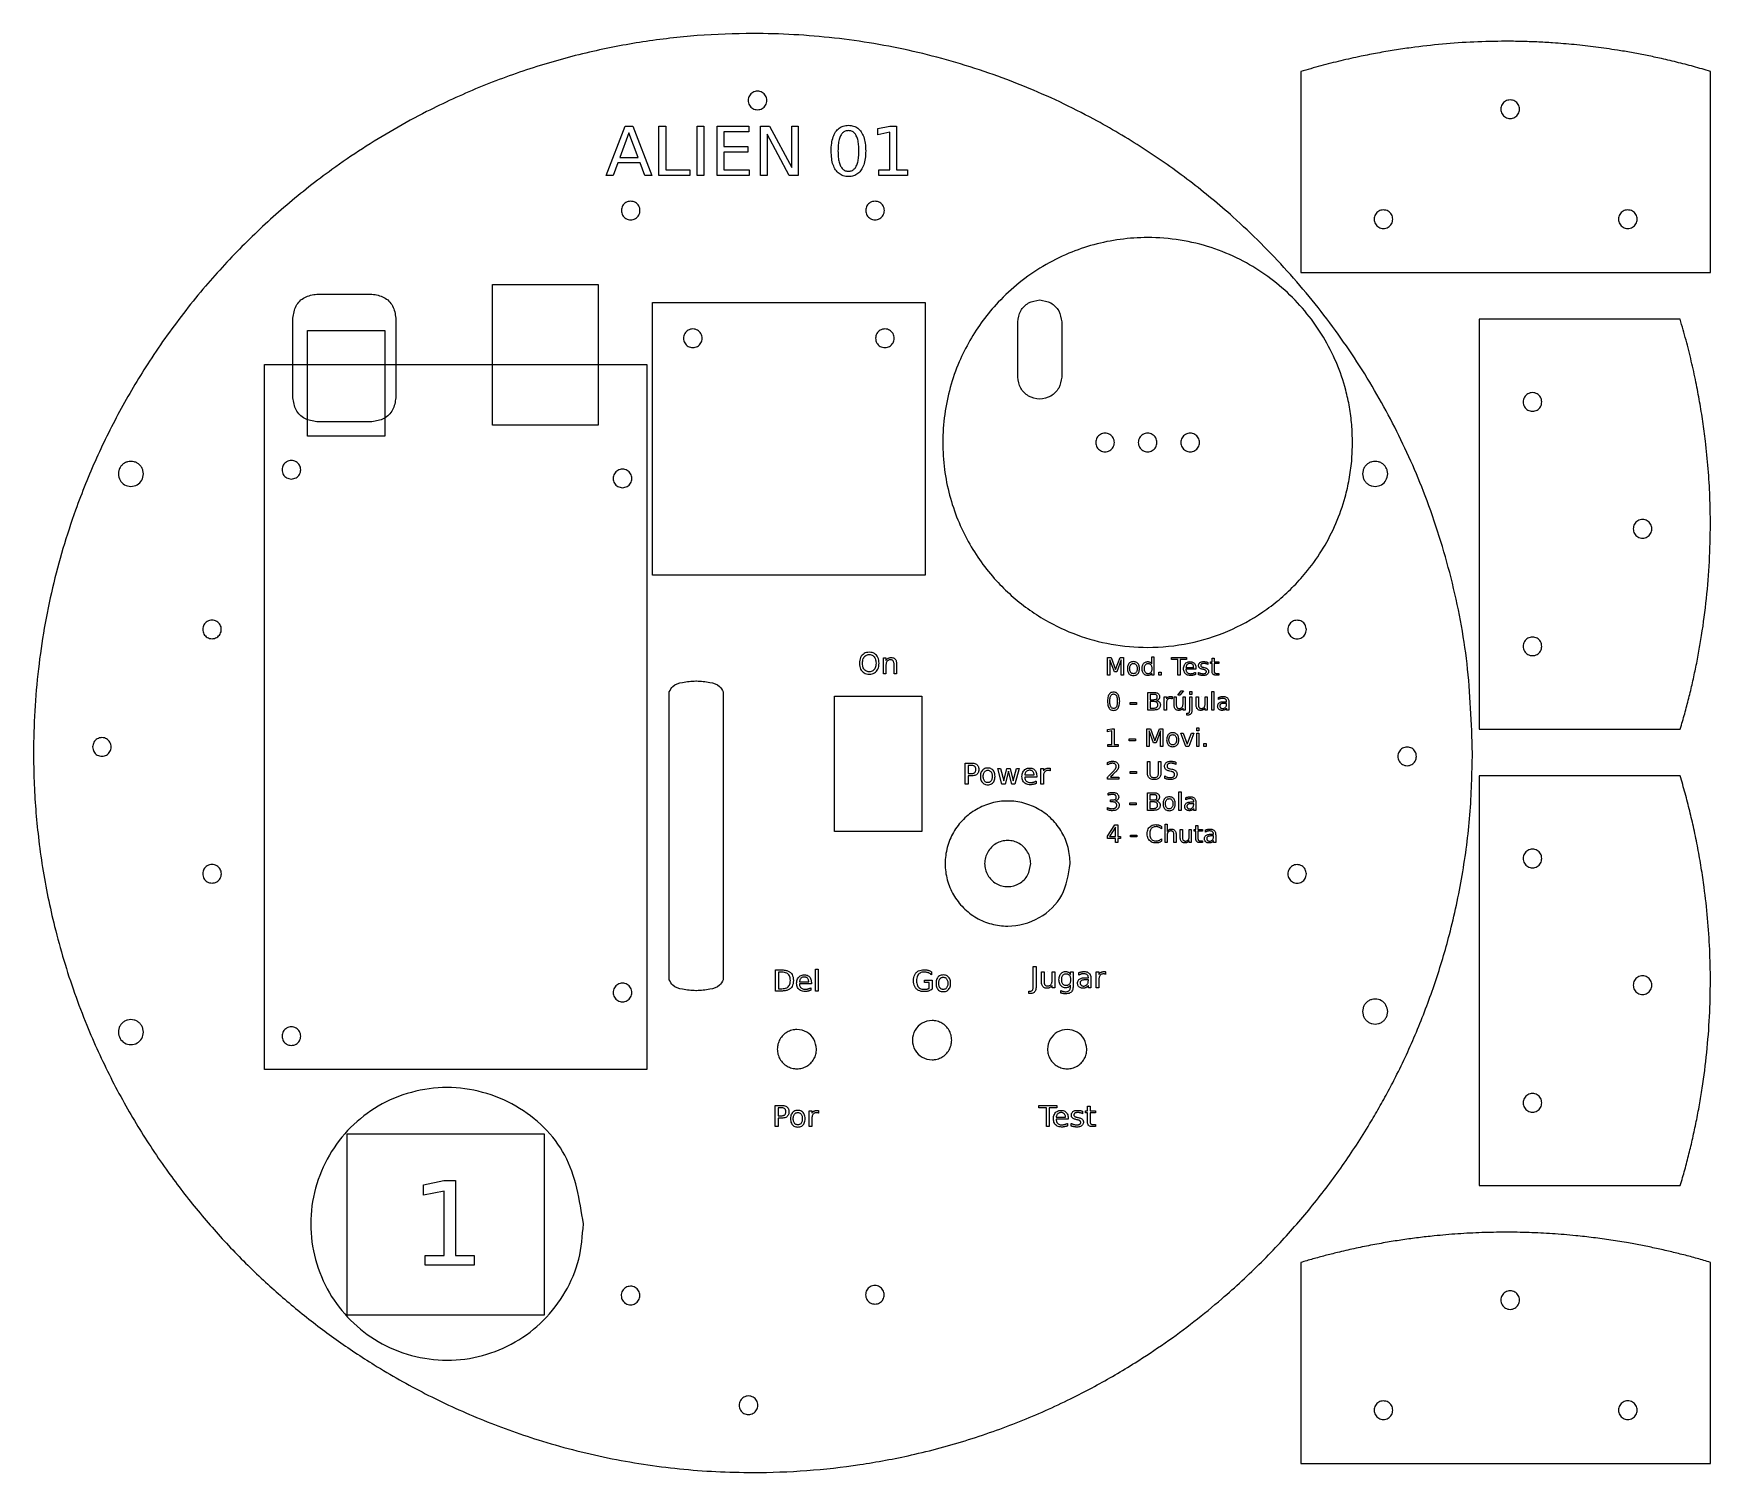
# Model space of a CAD drawing. Extents: x 0 to 245, y 0 to 210.
import ezdxf

# ---------------------------------------------------------------- set-up
doc = ezdxf.new("R2010")
doc.units = 0
doc.layers.add('Capa_1', color=7, linetype='CONTINUOUS')

msp = doc.modelspace()

# ---------------------------------------------------------------- linework, layer by layer
at = {"layer": 'Capa_1', "color": 7}
for p, q in [((184.820963, 204.313135), (184.820963, 189.708699)), ((244.539075, 191.599955), (244.539075, 204.340708)), ((105.647532, 201.469884), (105.647532, 201.469884)), ((215.351976, 200.201264), (215.351976, 200.201264)), ((244.539075, 175.017706), (244.539075, 191.599955)), ((184.820963, 189.708699), (184.820963, 175.017706)), ((87.168694, 185.426883), (87.168694, 185.426883)), ((122.782451, 185.429019), (122.782451, 185.429019)), ((196.873141, 184.15826), (196.873141, 184.15826)), ((232.486897, 184.160397), (232.486897, 184.160397)), ((184.820963, 175.017706), (244.539075, 175.017706)), ((41.431585, 171.878952), (49.452969, 171.878952)), ((41.431585, 171.878952), (41.431585, 171.878952)), ((146.77872, 171.025046), (146.77872, 171.025046)), ((37.94485, 156.76977), (37.94485, 168.392218)), ((52.939704, 168.392218), (52.939704, 156.76977)), ((143.571648, 159.800298), (143.571648, 167.817974)), ((149.985791, 167.817974), (149.985791, 159.800298)), ((210.821227, 168.211008), (210.821227, 108.492896)), ((227.679517, 168.211008), (210.821227, 168.211008)), ((240.116656, 168.211008), (227.679517, 168.211008)), ((97.58306, 165.440608), (97.58306, 165.440608)), ((125.583057, 165.440608), (125.583057, 165.440608)), ((219.961781, 156.158831), (219.961781, 156.158831)), ((49.452969, 153.283039), (41.431585, 153.283039)), ((157.661838, 150.257408), (157.661838, 150.257408)), ((163.870727, 150.257408), (163.870727, 150.257408)), ((170.079616, 150.257408), (170.079616, 150.257408)), ((16.152213, 145.68203), (16.152213, 145.68203)), ((37.717422, 144.925138), (37.717422, 144.925138)), ((197.495005, 145.68203), (197.495005, 145.68203)), ((85.977422, 143.655138), (85.977422, 143.655138)), ((236.004785, 137.679995), (236.004785, 137.679995)), ((24.792059, 123.015395), (24.792059, 123.015395)), ((185.65067, 122.986687), (185.65067, 122.986687)), ((219.963917, 120.545074), (219.963917, 120.545074)), ((96.66853, 115.507278), (96.766851, 115.507278)), ((96.66853, 115.507278), (96.66853, 115.507278)), ((92.792188, 71.95639), (92.792188, 113.899695)), ((100.643192, 113.899695), (100.643192, 71.95639)), ((116.863452, 113.263922), (129.581232, 113.263922)), ((116.863452, 93.546142), (116.863452, 113.263922)), ((116.863452, 113.263922), (129.581232, 113.263922)), ((116.863452, 93.546142), (116.863452, 113.263922)), ((129.581232, 113.263922), (129.581232, 93.546142)), ((129.581232, 113.263922), (129.581232, 93.546142)), ((210.821227, 108.492896), (225.933747, 108.492896)), ((225.933747, 108.492896), (240.144229, 108.492896)), ((8.751191, 105.880474), (8.751191, 105.880474)), ((201.693675, 104.507852), (201.693675, 104.507852)), ((209.858889, 105.000001), (209.858889, 105.000001)), ((210.821227, 101.686196), (210.821227, 41.968084)), ((226.370176, 101.686196), (210.821227, 101.686196)), ((240.116656, 101.686196), (226.370176, 101.686196)), ((129.581232, 93.546142), (116.863452, 93.546142)), ((129.581232, 93.546142), (116.863452, 93.546142)), ((145.474633, 88.883952), (145.474633, 88.883952)), ((219.961781, 89.634019), (219.961781, 89.634019)), ((24.794195, 87.401639), (24.794195, 87.401639)), ((185.652807, 87.372931), (185.652807, 87.372931)), ((236.004785, 71.155183), (236.004785, 71.155183)), ((85.977422, 68.725138), (85.977422, 68.725138)), ((96.766851, 70.348805), (96.66853, 70.348805)), ((197.495005, 67.320337), (197.495005, 67.320337)), ((16.152213, 64.31797), (16.152213, 64.31797)), ((37.717422, 62.375138), (37.717422, 62.375138)), ((114.256159, 61.833322), (114.256159, 61.833322)), ((133.95352, 63.147837), (133.95352, 63.147837)), ((153.650873, 61.833322), (153.650873, 61.833322)), ((219.963917, 54.020262), (219.963917, 54.020262)), ((56.995028, 42.085186), (59.946788, 42.680497)), ((56.995028, 40.563831), (56.995028, 42.085186)), ((59.946788, 42.680497), (61.61697, 42.680497)), ((61.61697, 42.680497), (61.61697, 31.741632)), ((210.821227, 41.968084), (225.49729, 41.968084)), ((225.49729, 41.968084), (240.144229, 41.968084)), ((59.963323, 41.159145), (56.995028, 40.563831)), ((59.963323, 31.741632), (59.963323, 41.159145)), ((57.234807, 31.741632), (59.963323, 31.741632)), ((57.234807, 30.336033), (57.234807, 31.741632)), ((57.234807, 31.741632), (57.234807, 31.741632)), ((64.345486, 30.336033), (57.234807, 30.336033)), ((61.61697, 31.741632), (64.345486, 31.741632)), ((64.345486, 31.741632), (64.345486, 30.336033)), ((184.820963, 30.738961), (184.820963, 17.166894)), ((244.539075, 16.584952), (244.539075, 30.766534)), ((87.158222, 24.563019), (87.158222, 24.563019)), ((122.771809, 24.673024), (122.771809, 24.673024)), ((215.351976, 26.62709), (215.351976, 26.62709)), ((184.820963, 17.166894), (184.820963, 1.443532)), ((244.539075, 1.443532), (244.539075, 16.584952)), ((196.873141, 10.584086), (196.873141, 10.584086)), ((232.486897, 10.586223), (232.486897, 10.586223)), ((104.34165, 8.574124), (104.34165, 8.574124)), ((184.820963, 1.443532), (244.539075, 1.443532))]:
    msp.add_line(p, q, dxfattribs=at)
at = {"layer": 'Capa_1', "color": 5}
for p, q in [((83.57736, 189.157263), (86.351591, 196.350645)), ((86.351591, 196.350645), (87.46615, 196.350645)), ((86.351591, 196.350645), (86.351591, 196.350645)), ((87.46615, 196.350645), (90.235513, 189.157263)), ((91.291667, 196.350645), (92.274815, 196.350645)), ((91.291667, 189.157263), (91.291667, 196.350645)), ((91.291667, 196.350645), (91.291667, 196.350645)), ((92.274815, 196.350645), (92.274815, 189.976335)), ((96.840127, 196.350645), (97.823276, 196.350645)), ((96.840127, 189.157263), (96.840127, 196.350645)), ((96.840127, 196.350645), (96.840127, 196.350645)), ((97.823276, 196.350645), (97.823276, 189.157263)), ((99.779837, 196.350645), (104.374353, 196.350645)), ((99.779837, 189.157263), (99.779837, 196.350645)), ((99.779837, 196.350645), (99.779837, 196.350645)), ((104.374353, 195.531573), (100.762986, 195.531573)), ((100.762986, 195.531573), (100.762986, 193.401985)), ((104.374353, 196.350645), (104.374353, 195.531573)), ((106.087562, 196.350645), (107.411404, 196.350645)), ((106.087562, 189.157263), (106.087562, 196.350645)), ((106.087562, 196.350645), (106.087562, 196.350645)), ((107.411404, 196.350645), (110.633405, 190.332872)), ((110.633405, 190.332872), (110.633405, 196.350645)), ((110.633405, 196.350645), (111.587352, 196.350645)), ((111.587352, 196.350645), (111.587352, 189.157263)), ((118.907426, 196.480733), (118.907426, 196.480733)), ((118.907426, 195.709842), (118.907426, 195.709842)), ((123.180715, 196.003745), (124.918259, 196.350645)), ((123.180715, 195.117219), (123.180715, 196.003745)), ((124.918259, 196.350645), (125.901408, 196.350645)), ((125.901408, 196.350645), (125.901408, 189.976335)), ((86.906436, 195.391849), (85.57286, 191.812021)), ((88.244881, 191.812021), (86.906436, 195.391849)), ((86.906436, 195.391849), (86.906436, 195.391849)), ((100.762986, 193.401985), (104.223473, 193.401985)), ((104.223473, 193.401985), (104.223473, 192.582913)), ((110.263508, 189.157263), (107.041509, 195.175036)), ((107.041509, 195.175036), (107.041509, 189.157263)), ((124.927992, 195.46412), (123.180715, 195.117219)), ((124.927992, 189.976335), (124.927992, 195.46412)), ((85.275968, 191.002585), (84.614047, 189.157263)), ((88.551506, 191.002585), (85.275968, 191.002585)), ((85.57286, 191.812021), (88.244881, 191.812021)), ((89.213427, 189.157263), (88.551506, 191.002585)), ((104.223473, 192.582913), (100.762986, 192.582913)), ((100.762986, 192.582913), (100.762986, 189.976335)), ((84.614047, 189.157263), (83.57736, 189.157263)), ((90.235513, 189.157263), (89.213427, 189.157263)), ((95.813175, 189.157263), (91.291667, 189.157263)), ((92.274815, 189.976335), (95.813175, 189.976335)), ((95.813175, 189.976335), (95.813175, 189.157263)), ((97.823276, 189.157263), (96.840127, 189.157263)), ((104.46196, 189.157263), (99.779837, 189.157263)), ((100.762986, 189.976335), (104.46196, 189.976335)), ((104.46196, 189.976335), (104.46196, 189.157263)), ((107.041509, 189.157263), (106.087562, 189.157263)), ((111.587352, 189.157263), (110.263508, 189.157263)), ((123.321859, 189.976335), (124.927992, 189.976335)), ((123.321859, 189.157263), (123.321859, 189.976335)), ((123.321859, 189.976335), (123.321859, 189.976335)), ((127.507541, 189.157263), (123.321859, 189.157263)), ((125.901408, 189.976335), (127.507541, 189.976335)), ((127.507541, 189.976335), (127.507541, 189.157263)), ((121.943867, 119.684754), (121.943867, 119.684754)), ((121.943867, 119.345757), (121.943867, 119.345757)), ((123.99232, 116.542828), (123.99232, 118.857934)), ((123.99232, 118.857934), (124.374726, 118.857934)), ((124.374726, 118.857934), (124.374726, 118.498264)), ((124.374726, 117.851275), (124.374726, 116.542828)), ((125.550881, 116.542828), (125.550881, 117.927757)), ((125.931218, 117.940158), (125.931218, 116.542828)), ((125.931218, 117.940158), (125.931218, 117.940158)), ((156.661764, 118.913173), (157.180251, 118.913173)), ((156.661764, 116.341412), (156.661764, 118.913173)), ((156.661764, 118.913173), (156.661764, 118.913173)), ((157.662563, 116.83578), (156.999383, 118.599669)), ((156.999383, 118.599669), (156.999383, 116.341412)), ((157.180251, 118.913173), (157.836542, 117.163065)), ((157.836542, 117.163065), (158.496279, 118.913173)), ((158.675422, 118.599669), (158.012242, 116.83578)), ((158.496279, 118.913173), (159.014763, 118.913173)), ((158.675422, 116.341412), (158.675422, 118.599669)), ((159.014763, 118.913173), (159.014763, 116.341412)), ((160.441032, 118.317173), (160.441032, 118.317173)), ((160.441032, 118.048455), (160.441032, 118.048455)), ((163.119595, 117.977832), (163.119595, 119.021696)), ((163.119595, 119.021696), (163.436545, 119.021696)), ((163.119595, 117.977832), (163.119595, 117.977832)), ((163.436545, 119.021696), (163.436545, 116.341412)), ((165.992806, 118.913173), (168.168384, 118.913173)), ((165.992806, 118.620342), (165.992806, 118.913173)), ((165.992806, 118.913173), (165.992806, 118.913173)), ((166.905756, 118.620342), (165.992806, 118.620342)), ((166.905756, 116.341412), (166.905756, 118.620342)), ((168.168384, 118.620342), (167.255432, 118.620342)), ((167.255432, 118.620342), (167.255432, 116.341412)), ((168.096036, 117.476569), (169.226026, 117.478262)), ((168.168384, 118.913173), (168.168384, 118.620342)), ((169.226026, 117.478262), (169.226026, 117.478293)), ((169.542976, 117.385275), (169.542976, 117.230245)), ((169.542976, 117.385275), (169.542976, 117.385275)), ((170.666076, 117.46968), (170.774596, 117.445578)), ((171.293084, 118.213821), (171.293084, 117.914098)), ((171.293084, 118.213806), (171.293084, 118.213821)), ((171.665154, 118.024339), (171.665154, 118.270663)), ((171.665154, 118.270663), (171.8977, 118.270663)), ((171.8977, 118.024339), (171.665154, 118.024339)), ((171.8977, 118.270663), (171.8977, 118.818434)), ((171.8977, 118.818434), (172.216371, 118.818434)), ((171.8977, 116.97703), (171.8977, 118.024339)), ((172.216371, 118.818434), (172.216371, 118.270663)), ((172.216371, 118.818434), (172.216371, 118.818434)), ((172.216371, 118.270663), (172.869216, 118.270663)), ((172.869216, 118.024339), (172.216371, 118.024339)), ((172.216371, 118.024339), (172.216371, 116.97703)), ((172.869216, 118.270663), (172.869216, 118.024339)), ((124.374726, 116.542828), (123.99232, 116.542828)), ((125.931218, 116.542828), (125.550881, 116.542828)), ((156.999383, 116.341412), (156.661764, 116.341412)), ((158.012242, 116.83578), (157.662563, 116.83578)), ((159.014763, 116.341412), (158.675422, 116.341412)), ((162.039559, 117.304314), (162.039559, 117.304314)), ((163.119595, 116.341412), (163.119595, 116.630799)), ((163.436545, 116.341412), (163.119595, 116.341412)), ((164.134175, 116.778938), (164.497633, 116.778938)), ((164.134175, 116.341412), (164.134175, 116.778938)), ((164.134175, 116.778938), (164.134175, 116.778938)), ((164.497633, 116.341412), (164.134175, 116.341412)), ((164.497633, 116.778938), (164.497633, 116.341412)), ((167.255432, 116.341412), (166.905756, 116.341412)), ((169.542976, 117.230245), (168.085701, 117.230245)), ((169.468906, 116.73932), (169.468906, 116.439597)), ((169.921935, 116.412049), (169.921935, 116.739334)), ((170.602342, 117.180306), (170.4921, 117.206129)), ((172.543655, 116.606684), (172.869216, 116.606684)), ((172.869216, 116.341412), (172.543655, 116.341412)), ((172.869216, 116.606684), (172.869216, 116.341412)), ((157.5506, 113.879683), (157.5506, 113.879683)), ((157.5506, 113.604076), (157.5506, 113.604076)), ((162.542541, 113.833173), (163.431377, 113.833173)), ((162.542541, 111.261412), (162.542541, 113.833173)), ((162.542541, 113.833173), (162.542541, 113.833173)), ((162.890496, 113.547231), (162.890496, 112.772085)), ((163.405537, 113.547231), (162.890496, 113.547231)), ((162.890496, 113.547231), (162.890496, 113.547231)), ((162.890496, 112.772085), (163.405537, 112.772085)), ((162.890496, 112.489586), (162.890496, 111.547354)), ((163.448601, 112.489586), (162.890496, 112.489586)), ((162.890496, 112.489586), (162.890496, 112.489586)), ((164.935162, 111.261403), (164.935162, 113.190654)), ((164.935162, 113.190654), (165.253833, 113.190654)), ((165.253833, 113.190654), (165.253833, 112.890932)), ((166.06343, 113.219949), (166.065123, 112.894389)), ((166.065123, 112.894389), (166.065151, 112.894386)), ((166.36832, 112.022777), (166.36832, 113.190663)), ((166.36832, 113.190663), (166.68527, 113.190663)), ((166.68527, 113.190663), (166.68527, 112.034833)), ((166.919537, 113.435265), (167.401849, 114.082942)), ((167.183084, 113.435265), (166.919537, 113.435265)), ((167.16586, 113.237173), (167.16586, 113.237173)), ((167.16586, 113.237173), (167.16586, 113.237173)), ((167.744636, 114.082942), (167.183084, 113.435265)), ((167.401849, 114.082942), (167.744636, 114.082942)), ((167.401849, 114.082942), (167.401849, 114.082942)), ((167.667121, 112.096846), (167.667121, 113.190663)), ((167.667121, 113.190663), (167.98407, 113.190663)), ((167.98407, 113.190663), (167.98407, 111.261412)), ((168.640361, 113.941696), (168.957311, 113.941696)), ((168.640361, 113.540342), (168.640361, 113.941696)), ((168.640361, 113.941696), (168.640361, 113.941696)), ((168.957311, 113.540342), (168.640361, 113.540342)), ((168.640361, 113.190663), (168.957311, 113.190663)), ((168.640361, 111.226961), (168.640361, 113.190663)), ((168.640361, 113.190663), (168.640361, 113.190663)), ((168.957311, 113.941696), (168.957311, 113.540342)), ((168.957311, 113.190663), (168.957311, 111.226961)), ((169.58604, 112.022777), (169.58604, 113.190663)), ((169.58604, 113.190663), (169.90299, 113.190663)), ((169.90299, 113.190663), (169.90299, 112.034833)), ((170.38358, 113.237173), (170.38358, 113.237173)), ((170.38358, 113.237173), (170.38358, 113.237173)), ((170.884841, 112.096846), (170.884841, 113.190663)), ((170.884841, 113.190663), (171.20179, 113.190663)), ((171.20179, 113.190663), (171.20179, 111.261412)), ((171.858081, 113.941696), (172.175028, 113.941696)), ((171.858081, 111.261412), (171.858081, 113.941696)), ((171.858081, 113.941696), (171.858081, 113.941696)), ((172.175028, 113.941696), (172.175028, 111.261412)), ((172.857159, 112.809982), (172.857159, 113.102813)), ((173.584073, 112.479251), (174.028491, 112.479251)), ((174.028491, 112.479251), (174.028491, 112.510256)), ((159.970777, 112.36901), (160.899231, 112.36901)), ((159.970777, 112.086511), (159.970777, 112.36901)), ((159.970777, 112.36901), (159.970777, 112.36901)), ((160.899231, 112.086511), (159.970777, 112.086511)), ((160.899231, 112.36901), (160.899231, 112.086511)), ((163.465828, 111.261412), (162.542541, 111.261412)), ((162.890496, 111.547354), (163.448601, 111.547354)), ((165.253833, 111.261403), (164.935162, 111.261403)), ((165.253833, 112.277705), (165.253833, 111.261403)), ((166.36832, 112.022777), (166.36832, 112.022777)), ((167.667121, 111.261412), (167.667121, 111.557688)), ((167.98407, 111.261412), (167.667121, 111.261412)), ((168.244175, 110.527606), (168.244175, 110.796323)), ((168.244175, 110.796323), (168.328579, 110.796323)), ((168.364754, 110.527606), (168.244175, 110.527606)), ((169.58604, 112.022777), (169.58604, 112.022777)), ((170.884841, 111.261412), (170.884841, 111.557688)), ((171.20179, 111.261412), (170.884841, 111.261412)), ((172.175028, 111.261412), (171.858081, 111.261412)), ((174.028491, 112.231206), (173.713263, 112.231206)), ((173.713263, 112.231206), (173.713263, 112.231206)), ((174.028491, 112.16058), (174.028491, 112.231206)), ((174.028491, 111.261412), (174.028491, 111.554243)), ((174.345438, 111.261412), (174.028491, 111.261412)), ((174.345438, 112.362118), (174.345438, 111.261412)), ((174.345438, 112.362118), (174.345438, 112.362118)), ((156.661764, 108.417484), (157.276715, 108.541506)), ((156.661764, 108.100534), (156.661764, 108.417484)), ((157.280158, 108.224559), (156.661764, 108.100534)), ((157.276715, 108.541506), (157.624669, 108.541506)), ((157.280158, 106.262576), (157.280158, 108.224559)), ((157.624669, 108.541506), (157.624669, 106.262576)), ((162.387513, 108.541506), (162.906001, 108.541506)), ((162.387513, 105.969745), (162.387513, 108.541506)), ((162.387513, 108.541506), (162.387513, 108.541506)), ((163.388313, 106.464114), (162.725133, 108.228002)), ((162.725133, 108.228002), (162.725133, 105.969745)), ((162.906001, 108.541506), (163.562289, 106.791398)), ((163.562289, 106.791398), (164.222026, 108.541506)), ((164.401172, 108.228002), (163.737989, 106.464114)), ((164.222026, 108.541506), (164.740513, 108.541506)), ((164.401172, 105.969745), (164.401172, 108.228002)), ((164.740513, 108.541506), (164.740513, 105.969745)), ((166.166782, 107.945507), (166.166782, 107.945507)), ((166.166782, 107.676789), (166.166782, 107.676789)), ((167.34845, 107.898996), (167.684348, 107.898996)), ((168.071921, 105.969745), (167.34845, 107.898996)), ((167.34845, 107.898996), (167.34845, 107.898996)), ((167.684348, 107.898996), (168.287239, 106.279803)), ((168.287239, 106.279803), (168.890131, 107.898996)), ((169.226026, 107.898996), (168.502558, 105.969745)), ((168.890131, 107.898996), (169.226026, 107.898996)), ((169.663555, 108.650029), (169.980502, 108.650029)), ((169.663555, 108.248675), (169.663555, 108.650029)), ((169.663555, 108.650029), (169.663555, 108.650029)), ((169.980502, 108.248675), (169.663555, 108.248675)), ((169.663555, 107.898996), (169.980502, 107.898996)), ((169.663555, 105.969745), (169.663555, 107.898996)), ((169.663555, 107.898996), (169.663555, 107.898996)), ((169.980502, 108.650029), (169.980502, 108.248675)), ((169.980502, 107.898996), (169.980502, 105.969745)), ((156.711717, 106.262576), (157.280158, 106.262576)), ((156.711717, 105.969745), (156.711717, 106.262576)), ((156.711717, 106.262576), (156.711717, 106.262576)), ((158.19311, 105.969745), (156.711717, 105.969745)), ((157.624669, 106.262576), (158.19311, 106.262576)), ((158.19311, 106.262576), (158.19311, 105.969745)), ((159.815749, 107.077343), (160.744201, 107.077343)), ((159.815749, 106.794844), (159.815749, 107.077343)), ((159.815749, 107.077343), (159.815749, 107.077343)), ((160.744201, 106.794844), (159.815749, 106.794844)), ((160.744201, 107.077343), (160.744201, 106.794844)), ((162.725133, 105.969745), (162.387513, 105.969745)), ((163.737989, 106.464114), (163.388313, 106.464114)), ((164.740513, 105.969745), (164.401172, 105.969745)), ((168.502558, 105.969745), (168.071921, 105.969745)), ((169.980502, 105.969745), (169.663555, 105.969745)), ((170.686749, 106.407271), (171.050206, 106.407271)), ((170.686749, 105.969745), (170.686749, 106.407271)), ((170.686749, 106.407271), (170.686749, 106.407271)), ((171.050206, 105.969745), (170.686749, 105.969745)), ((171.050206, 106.407271), (171.050206, 105.969745)), ((135.921806, 103.520437), (136.864386, 103.520437)), ((135.921806, 100.43432), (135.921806, 103.520437)), ((135.921806, 103.520437), (135.921806, 103.520437)), ((136.339353, 103.177306), (136.339353, 102.017686)), ((136.864386, 103.177306), (136.339353, 103.177306)), ((136.339353, 103.177306), (136.339353, 103.177306)), ((139.208427, 102.805235), (139.208427, 102.805235)), ((140.678105, 102.749423), (141.058445, 102.749423)), ((141.283754, 100.43432), (140.678105, 102.749423)), ((140.678105, 102.749423), (140.678105, 102.749423)), ((141.058445, 102.749423), (141.533868, 100.942817)), ((141.533868, 100.942817), (142.007222, 102.749423)), ((142.007222, 102.749423), (142.455775, 102.749423)), ((142.455775, 102.749423), (142.931198, 100.942817)), ((142.931198, 100.942817), (143.404555, 102.749423)), ((143.784892, 102.749423), (143.179246, 100.43432)), ((143.404555, 102.749423), (143.784892, 102.749423)), ((146.953692, 100.434317), (146.953692, 102.74942)), ((146.953692, 102.74942), (147.336097, 102.74942)), ((147.336097, 102.74942), (147.336097, 102.389753)), ((148.307613, 102.784545), (148.309589, 102.393874)), ((156.67899, 103.27487), (156.67899, 103.62627)), ((162.477085, 103.750293), (162.826761, 103.750293)), ((162.477085, 102.144877), (162.477085, 103.750293)), ((162.477085, 103.750293), (162.477085, 103.750293)), ((162.826761, 103.750293), (162.826761, 102.187942)), ((164.096279, 102.187942), (164.096279, 103.750293)), ((164.096279, 103.750293), (164.445958, 103.750293)), ((164.445958, 103.750293), (164.445958, 102.144877)), ((165.827441, 102.692648), (166.037592, 102.649584)), ((166.642205, 103.665889), (166.642205, 103.326545)), ((166.642205, 103.665889), (166.642205, 103.665889)), ((136.339353, 100.43432), (135.921806, 100.43432)), ((136.339353, 102.017686), (136.864386, 102.017686)), ((136.864386, 101.674554), (136.339353, 101.674554)), ((136.339353, 101.674554), (136.339353, 100.43432)), ((139.208427, 102.482774), (139.208427, 102.482774)), ((141.732304, 100.43432), (141.283754, 100.43432)), ((142.232532, 102.331878), (141.732304, 100.43432)), ((142.730693, 100.43432), (142.232532, 102.331878)), ((143.179246, 100.43432), (142.730693, 100.43432)), ((146.343911, 101.50092), (144.59518, 101.50092)), ((144.607581, 101.796511), (145.963571, 101.798486)), ((145.963571, 101.798486), (145.963571, 101.798577)), ((146.255025, 100.911809), (146.255025, 100.552142)), ((146.343911, 101.686955), (146.343911, 101.50092)), ((146.343911, 101.686955), (146.343911, 101.686955)), ((147.336097, 100.434317), (146.953692, 100.434317)), ((147.336097, 101.653881), (147.336097, 100.434317)), ((148.309589, 102.393874), (148.309682, 102.393891)), ((156.661764, 101.178529), (156.661764, 101.471363)), ((158.294738, 101.178529), (156.661764, 101.178529)), ((157.080344, 101.471363), (158.294738, 101.471363)), ((157.080344, 101.471363), (157.080344, 101.471363)), ((158.294738, 101.471363), (158.294738, 101.178529)), ((159.944939, 102.286127), (160.873394, 102.286127)), ((159.944939, 102.003628), (159.944939, 102.286127)), ((159.944939, 102.286127), (159.944939, 102.286127)), ((160.873394, 102.003628), (159.944939, 102.003628)), ((160.873394, 102.286127), (160.873394, 102.003628)), ((164.997172, 101.292216), (164.997172, 101.650506)), ((165.935961, 102.318856), (165.724088, 102.360196)), ((156.739279, 98.838929), (156.739279, 99.14899)), ((157.106182, 97.872581), (157.106182, 98.158522)), ((157.106182, 98.158522), (157.419685, 98.158522)), ((157.405905, 97.872581), (157.106182, 97.872581)), ((157.824482, 98.027622), (157.824482, 98.027611)), ((162.506369, 99.212724), (163.395202, 99.212724)), ((162.506369, 96.64096), (162.506369, 99.212724)), ((162.506369, 99.212724), (162.506369, 99.212724)), ((162.854323, 98.926779), (162.854323, 98.151633)), ((163.369365, 98.926779), (162.854323, 98.926779)), ((162.854323, 98.926779), (162.854323, 98.926779)), ((162.854323, 98.151633), (163.369365, 98.151633)), ((162.854323, 97.869135), (162.854323, 96.926902)), ((163.412429, 97.869135), (162.854323, 97.869135)), ((162.854323, 97.869135), (162.854323, 97.869135)), ((165.65863, 98.616722), (165.65863, 98.616722)), ((165.65863, 98.348004), (165.65863, 98.348004)), ((167.067675, 99.321244), (167.384625, 99.321244)), ((167.067675, 96.64096), (167.067675, 99.321244)), ((167.067675, 99.321244), (167.067675, 99.321244)), ((167.384625, 99.321244), (167.384625, 96.64096)), ((168.066753, 98.18953), (168.066753, 98.482364)), ((168.793667, 97.8588), (169.238085, 97.8588)), ((169.238085, 97.8588), (169.238085, 97.889807)), ((156.661764, 96.718475), (156.661764, 97.05437)), ((159.934604, 97.748558), (160.863059, 97.748558)), ((159.934604, 97.466059), (159.934604, 97.748558)), ((159.934604, 97.748558), (159.934604, 97.748558)), ((160.863059, 97.466059), (159.934604, 97.466059)), ((160.863059, 97.748558), (160.863059, 97.466059)), ((163.429653, 96.64096), (162.506369, 96.64096)), ((162.854323, 96.926902), (163.412429, 96.926902)), ((167.384625, 96.64096), (167.067675, 96.64096)), ((169.238085, 97.610755), (168.92286, 97.610755)), ((168.92286, 97.610755), (168.92286, 97.610755)), ((169.238085, 97.540128), (169.238085, 97.610755)), ((169.238085, 96.64096), (169.238085, 96.933794)), ((169.555035, 96.64096), (169.238085, 96.64096)), ((169.555035, 97.741666), (169.555035, 96.64096)), ((169.555035, 97.741666), (169.555035, 97.741666)), ((156.661764, 92.879621), (157.731465, 94.509152)), ((156.661764, 92.543725), (156.661764, 92.879621)), ((157.822761, 94.205983), (156.944262, 92.833113)), ((157.731465, 94.509152), (158.168994, 94.509152)), ((157.731465, 94.509152), (157.731465, 94.509152)), ((157.822761, 92.833113), (157.822761, 94.205983)), ((157.822761, 94.205983), (157.822761, 94.205983)), ((158.168994, 94.509152), (158.168994, 92.833113)), ((160.031068, 93.044986), (160.95952, 93.044986)), ((160.031068, 92.762487), (160.031068, 93.044986)), ((160.031068, 93.044986), (160.031068, 93.044986)), ((160.95952, 93.044986), (160.95952, 92.762487)), ((164.52864, 94.311057), (164.52864, 93.944154)), ((164.52864, 94.311057), (164.52864, 94.311057)), ((165.043682, 91.937388), (165.043682, 94.617672)), ((165.043682, 94.617672), (165.362353, 94.617672)), ((165.362353, 94.617672), (165.362353, 93.566916)), ((165.362353, 93.027759), (165.362353, 91.937388)), ((166.342483, 91.937388), (166.342483, 93.091493)), ((166.659432, 93.101831), (166.659432, 91.937388)), ((166.659432, 93.101831), (166.659432, 93.101831)), ((167.262324, 92.698753), (167.262324, 93.866642)), ((167.262324, 93.866642), (167.579271, 93.866642)), ((167.579271, 93.866642), (167.579271, 92.710812)), ((168.059861, 93.91315), (168.059861, 93.91315)), ((168.059861, 93.91315), (168.059861, 93.91315)), ((168.561125, 92.772822), (168.561125, 93.866642)), ((168.561125, 93.866642), (168.878071, 93.866642)), ((168.878071, 93.866642), (168.878071, 91.937388)), ((169.296652, 93.620316), (169.296652, 93.866642)), ((169.296652, 93.866642), (169.529195, 93.866642)), ((169.529195, 93.620316), (169.296652, 93.620316)), ((169.529195, 93.866642), (169.529195, 94.41441)), ((169.529195, 94.41441), (169.847866, 94.41441)), ((169.529195, 92.573009), (169.529195, 93.620316)), ((169.847866, 94.41441), (169.847866, 93.866642)), ((169.847866, 94.41441), (169.847866, 94.41441)), ((169.847866, 93.866642), (170.500714, 93.866642)), ((170.500714, 93.620316), (169.847866, 93.620316)), ((169.847866, 93.620316), (169.847866, 92.573009)), ((170.500714, 93.866642), (170.500714, 93.620316)), ((170.939962, 93.485958), (170.939962, 93.778792)), ((171.666879, 93.155228), (172.111294, 93.155228)), ((172.111294, 92.907183), (171.796069, 92.907183)), ((171.796069, 92.907183), (171.796069, 92.907183)), ((172.111294, 93.155228), (172.111294, 93.186235)), ((172.111294, 92.836556), (172.111294, 92.907183)), ((172.428244, 93.038097), (172.428244, 91.937388)), ((172.428244, 93.038097), (172.428244, 93.038097)), ((157.822761, 92.543725), (156.661764, 92.543725)), ((156.944262, 92.833113), (157.822761, 92.833113)), ((157.822761, 91.937388), (157.822761, 92.543725)), ((158.168994, 91.937388), (157.822761, 91.937388)), ((158.168994, 92.833113), (158.535897, 92.833113)), ((158.535897, 92.543725), (158.168994, 92.543725)), ((158.168994, 92.543725), (158.168994, 91.937388)), ((158.535897, 92.833113), (158.535897, 92.543725)), ((160.95952, 92.762487), (160.031068, 92.762487)), ((164.52864, 92.498937), (164.52864, 92.13548)), ((165.362353, 91.937388), (165.043682, 91.937388)), ((166.659432, 91.937388), (166.342483, 91.937388)), ((167.262324, 92.698753), (167.262324, 92.698753)), ((168.561125, 91.937388), (168.561125, 92.233665)), ((168.878071, 91.937388), (168.561125, 91.937388)), ((170.175151, 92.20266), (170.500714, 92.20266)), ((170.500714, 91.937388), (170.175151, 91.937388)), ((170.500714, 92.20266), (170.500714, 91.937388)), ((172.111294, 91.937388), (172.111294, 92.230222)), ((172.428244, 91.937388), (172.111294, 91.937388)), ((108.284277, 73.386839), (109.142106, 73.386839)), ((108.284277, 70.300722), (108.284277, 73.386839)), ((108.284277, 73.386839), (108.284277, 73.386839)), ((114.129915, 73.517065), (114.510255, 73.517065)), ((114.129915, 70.300722), (114.129915, 73.517065)), ((114.129915, 73.517065), (114.129915, 73.517065)), ((114.510255, 73.517065), (114.510255, 70.300722)), ((145.837249, 73.862279), (146.254794, 73.862279)), ((145.837249, 70.991137), (145.837249, 73.862279)), ((145.837249, 73.862279), (145.837249, 73.862279)), ((146.254794, 73.862279), (146.254794, 70.991137)), ((108.701822, 73.043708), (108.701822, 70.643854)), ((109.206184, 73.043708), (108.701822, 73.043708)), ((108.701822, 73.043708), (108.701822, 73.043708)), ((113.505665, 71.367325), (111.756934, 71.367325)), ((111.769335, 71.662913), (113.125325, 71.664889)), ((113.125325, 71.664889), (113.125325, 71.664982)), ((113.505665, 71.55336), (113.505665, 71.367325)), ((113.505665, 71.55336), (113.505665, 71.55336)), ((129.992892, 71.544679), (129.992892, 71.88781)), ((129.992892, 71.88781), (131.088434, 71.88781)), ((130.675021, 71.544679), (129.992892, 71.544679)), ((130.675021, 70.71579), (130.675021, 71.544679)), ((131.007817, 73.12391), (131.007817, 72.679495)), ((131.088434, 71.88781), (131.088434, 70.562828)), ((132.733809, 72.646421), (132.733809, 72.646421)), ((132.733809, 72.323959), (132.733809, 72.323959)), ((147.02994, 71.689803), (147.02994, 73.091268)), ((147.02994, 73.091268), (147.410279, 73.091268)), ((147.02994, 71.689803), (147.02994, 71.689803)), ((147.410279, 73.091268), (147.410279, 71.704273)), ((147.986989, 73.147078), (147.986989, 73.147078)), ((147.986989, 73.147078), (147.986989, 73.147078)), ((148.588501, 71.778686), (148.588501, 73.091268)), ((148.588501, 73.091268), (148.96884, 73.091268)), ((148.588501, 70.776165), (148.588501, 71.131698)), ((148.96884, 73.091268), (148.96884, 70.776165)), ((151.279811, 72.739868), (151.279811, 73.091268)), ((151.279811, 73.091268), (151.660148, 73.091268)), ((151.279811, 71.960587), (151.279811, 71.960587)), ((151.279811, 70.995271), (151.279811, 71.183375)), ((151.660148, 73.091268), (151.660148, 71.063484)), ((151.660148, 71.063484), (151.660148, 71.063484)), ((152.468368, 72.634449), (152.468368, 72.98585)), ((153.340666, 72.237574), (153.873967, 72.237574)), ((153.873967, 71.939917), (153.495696, 71.939917)), ((153.495696, 71.939917), (153.495696, 71.939917)), ((153.873967, 72.237574), (153.873967, 72.274779)), ((153.873967, 71.855169), (153.873967, 71.939917)), ((153.873967, 70.776165), (153.873967, 71.127563)), ((154.254306, 72.097013), (154.254306, 70.776165)), ((154.254306, 72.097013), (154.254306, 72.097013)), ((155.025318, 70.77616), (155.025318, 73.091262)), ((155.025318, 73.091262), (155.407723, 73.091262)), ((155.407723, 73.091262), (155.407723, 72.731596)), ((155.407723, 71.995721), (155.407723, 70.77616)), ((156.379239, 73.126385), (156.381215, 72.735713)), ((156.381215, 72.735713), (156.381308, 72.735736)), ((109.142106, 70.300722), (108.284277, 70.300722)), ((108.701822, 70.643854), (109.206184, 70.643854)), ((113.416782, 70.778214), (113.416782, 70.418545)), ((114.510255, 70.300722), (114.129915, 70.300722)), ((130.675021, 70.71579), (130.675021, 70.71579)), ((145.202661, 69.928672), (145.202661, 70.280069)), ((145.202661, 70.280069), (145.332887, 70.280069)), ((145.361826, 69.928672), (145.202661, 69.928672)), ((148.96884, 70.776165), (148.588501, 70.776165)), ((149.870077, 70.017555), (149.870077, 70.387557)), ((154.254306, 70.776165), (153.873967, 70.776165)), ((155.407723, 70.77616), (155.025318, 70.77616)), ((108.23777, 53.631284), (109.180347, 53.631284)), ((108.23777, 50.545167), (108.23777, 53.631284)), ((108.23777, 53.631284), (108.23777, 53.631284)), ((108.655315, 53.288152), (108.655315, 52.128535)), ((109.180347, 53.288152), (108.655315, 53.288152)), ((108.655315, 53.288152), (108.655315, 53.288152)), ((108.655315, 52.128535), (109.180347, 52.128535)), ((109.180347, 51.785404), (108.655315, 51.785404)), ((108.655315, 51.785404), (108.655315, 50.545167)), ((111.524389, 52.916082), (111.524389, 52.916082)), ((111.524389, 52.593623), (111.524389, 52.593623)), ((113.200775, 50.545161), (113.200775, 52.860267)), ((113.200775, 52.860267), (113.58318, 52.860267)), ((113.58318, 52.860267), (113.58318, 52.5006)), ((113.58318, 51.764725), (113.58318, 50.545161)), ((114.554696, 52.895389), (114.556672, 52.504715)), ((114.556672, 52.504715), (114.556762, 52.504737)), ((146.666147, 53.631301), (149.276841, 53.631301)), ((146.666147, 53.279903), (146.666147, 53.631301)), ((146.666147, 53.631301), (146.666147, 53.631301)), ((147.761688, 53.279903), (146.666147, 53.279903)), ((147.761688, 50.545187), (147.761688, 53.279903)), ((149.276841, 53.279903), (148.181299, 53.279903)), ((148.181299, 53.279903), (148.181299, 50.545187)), ((150.92635, 51.611786), (149.177623, 51.611786)), ((149.190023, 51.907377), (150.546014, 51.909353)), ((149.276841, 53.631301), (149.276841, 53.279903)), ((150.546014, 51.909353), (150.546014, 51.909443)), ((150.92635, 51.797822), (150.92635, 51.611786)), ((150.92635, 51.797822), (150.92635, 51.797822)), ((152.197592, 51.551842), (152.065301, 51.582847)), ((152.274074, 51.899108), (152.404297, 51.870169)), ((153.026482, 52.792076), (153.026482, 52.43241)), ((153.026482, 52.792076), (153.026482, 52.792076)), ((153.472966, 52.564701), (153.472966, 52.860289)), ((153.472966, 52.860289), (153.752019, 52.860289)), ((153.752019, 52.564701), (153.472966, 52.564701)), ((153.752019, 52.860289), (153.752019, 53.517613)), ((153.752019, 53.517613), (154.134424, 53.517613)), ((153.752019, 51.307929), (153.752019, 52.564701)), ((154.134424, 53.517613), (154.134424, 52.860289)), ((154.134424, 53.517613), (154.134424, 53.517613)), ((154.134424, 52.860289), (154.917839, 52.860289)), ((154.917839, 52.564701), (154.134424, 52.564701)), ((154.134424, 52.564701), (154.134424, 51.307929)), ((154.917839, 52.860289), (154.917839, 52.564701)), ((45.849861, 49.474123), (74.56363, 49.474123)), ((45.849861, 23.087296), (45.849861, 49.474123)), ((74.56363, 49.474123), (74.56363, 23.087296)), ((108.655315, 50.545167), (108.23777, 50.545167)), ((113.58318, 50.545161), (113.200775, 50.545161)), ((148.181299, 50.545187), (147.761688, 50.545187)), ((150.837467, 51.022676), (150.837467, 50.663009)), ((151.381104, 50.629935), (151.381104, 51.022676)), ((154.527165, 50.863514), (154.917839, 50.863514)), ((154.917839, 50.545187), (154.527165, 50.545187)), ((154.917839, 50.863514), (154.917839, 50.545187)), ((80.275243, 36.370669), (80.275243, 36.370669)), ((74.56363, 23.087296), (45.849861, 23.087296))]:
    msp.add_line(p, q, dxfattribs=at)
at = {"layer": 'Capa_1', "color": 1}
for p, q in [((67.030952, 152.774232), (67.030952, 173.299484)), ((67.030952, 173.299484), (82.42489, 173.299484)), ((82.42489, 173.299484), (82.42489, 152.774232)), ((90.365286, 170.651505), (130.083062, 170.651505)), ((90.365286, 130.933729), (90.365286, 170.651505)), ((130.083062, 170.651505), (130.083062, 130.933729)), ((40.091551, 151.170693), (40.091551, 166.564631)), ((40.091551, 166.564631), (51.316299, 166.564631)), ((51.316299, 166.564631), (51.316299, 151.170693)), ((33.818513, 58.89514), (33.818513, 161.612918)), ((33.818513, 161.612918), (89.536292, 161.612918)), ((89.536292, 161.612918), (89.536292, 58.89514)), ((82.42489, 152.774232), (67.030952, 152.774232)), ((51.316299, 151.170693), (40.091551, 151.170693)), ((192.370726, 150.257408), (192.370726, 150.257408)), ((130.083062, 130.933729), (90.365286, 130.933729)), ((151.232728, 88.88395), (151.232728, 88.88395)), ((89.536292, 58.89514), (33.818513, 58.89514))]:
    msp.add_line(p, q, dxfattribs=at)
at = {"layer": 'Capa_1', "color": 7}
for points, knots in [([(209.858889, 105.000001), (209.785444, 101.985209), (209.639764, 96.005317), (208.46582, 87.164663), (206.722902, 79.012358), (204.497757, 71.543121), (201.939523, 64.731841), (199.545646, 59.497636), (197.596472, 55.723476), (196.266747, 53.30732), (194.11831, 49.635651), (190.980445, 44.816214), (186.621003, 39.034183), (182.599843, 34.399574), (179.105828, 30.778429), (176.269183, 28.04987), (173.010471, 25.141351), (169.291488, 22.101781), (165.074672, 18.991518), (161.21396, 16.430804), (157.771507, 14.34665), (154.792973, 12.673425), (151.565854, 10.99685), (148.079322, 9.341462), (144.323799, 7.735076), (140.439653, 6.25122), (136.426892, 4.90085), (132.28613, 3.695494), (127.011142, 2.394897), (120.538985, 1.189017), (112.826038, 0.332264), (105.819872, 0.074978), (99.615911, 0.231491), (94.281417, 0.63714), (89.012833, 1.306993), (83.817155, 2.236468), (78.701773, 3.420901), (73.898962, 4.790486), (69.402776, 6.303281), (65.203966, 7.92161), (61.145821, 9.690125), (57.229091, 11.596879), (53.453786, 13.630627), (49.091451, 16.216076), (44.216128, 19.45984), (38.932255, 23.478564), (33.782707, 27.932864), (28.809249, 32.837717), (24.059792, 38.203957), (20.331976, 43.041812), (17.468036, 47.196522), (15.330589, 50.5638), (13.291341, 54.064015), (11.359869, 57.697941), (9.546387, 61.465749), (7.773025, 65.563242), (6.079723, 70.004734), (4.512006, 74.801564), (3.234225, 79.468364), (2.215565, 83.985904), (1.425552, 88.339553), (0.83612, 92.612757), (0.430943, 96.796598), (0.193904, 100.884418), (0.062251, 107.712129), (0.605651, 117.186867), (2.68117, 129.062894), (5.710563, 139.306375), (9.214048, 147.988501), (12.823969, 155.248994), (16.36696, 161.177809), (19.587374, 165.898596), (22.304643, 169.534267), (25.983845, 174.038872), (30.804656, 179.254345), (36.967869, 184.942265), (42.779532, 189.507136), (48.053309, 193.117891), (52.659958, 195.935961), (58.281973, 198.988429), (65.018402, 202.089573), (72.954093, 204.992707), (80.947798, 207.198264), (88.947216, 208.739877), (96.913165, 209.654721), (106.250246, 210.009352), (116.80379, 209.423144), (128.319539, 207.475831), (137.536595, 204.84061), (144.600625, 202.177558), (149.711808, 199.930628), (154.277727, 197.625352), (158.327686, 195.337616), (161.894017, 193.130203), (165.340033, 190.802133), (168.664298, 188.360366), (171.865671, 185.811544), (175.34156, 182.81669), (179.039059, 179.323181), (182.890873, 175.277423), (186.517569, 171.04011), (189.911738, 166.621644), (193.06624, 162.032164), (195.951091, 157.317269), (198.566041, 152.491247), (200.910766, 147.566901), (203.902914, 140.336557), (206.974784, 130.53206), (209.403916, 117.944311), (209.706119, 109.346418), (209.858889, 105.000001)], [0, 0, 0, 0, 9.041548, 17.93407, 26.706447, 34.027603, 41.294123, 48.517283, 51.279075, 54.03644, 56.789853, 64.040227, 71.273838, 78.497613, 82.432222, 86.366852, 90.302523, 95.53315, 100.769946, 106.015564, 109.425222, 112.840633, 116.262687, 120.333292, 124.416297, 128.513547, 132.803885, 137.11435, 141.447609, 149.098708, 156.845828, 164.708403, 170.111042, 175.456394, 180.751064, 186.037319, 191.284088, 196.496595, 201.013721, 205.511325, 209.992038, 214.28988, 218.576287, 222.853076, 229.498926, 236.131308, 242.755531, 249.911805, 257.070519, 264.237932, 268.218962, 272.205921, 276.200103, 280.368859, 284.548642, 288.741281, 293.759716, 298.802931, 303.87498, 308.269515, 312.691825, 317.145244, 321.20653, 325.299084, 329.425918, 341.690352, 353.698482, 365.517795, 373.663233, 381.759169, 389.818625, 394.361669, 398.898487, 403.430793, 411.805736, 420.180729, 428.565711, 433.950894, 439.347534, 444.758933, 453.134959, 461.569981, 470.08191, 477.9838, 485.987, 494.112855, 505.990595, 517.625957, 529.080745, 534.686101, 540.265056, 545.822238, 550.023269, 554.215835, 558.401468, 562.49612, 566.586769, 570.674628, 576.257299, 581.839866, 587.425247, 592.981734, 598.54706, 604.124561, 609.556216, 615.006475, 620.479428, 633.020329, 645.766225, 658.796755, 658.796755, 658.796755, 658.796755]), ([(214.679744, 208.735557), (213.143131, 208.712022), (210.0716, 208.664979), (205.475704, 208.337996), (201.608337, 207.904125), (198.464339, 207.441015), (196.033754, 207.024681), (193.431196, 206.5159), (190.661233, 205.897095), (187.727107, 205.158702), (185.789948, 204.595069), (184.820963, 204.313135)], [0, 0, 0, 0, 4.609631, 9.214177, 13.815877, 16.281375, 18.74703, 21.213177, 24.236053, 27.260813, 30.288104, 30.288104, 30.288104, 30.288104]), ([(244.539075, 204.340708), (243.718327, 204.579821), (242.077435, 205.057872), (239.595587, 205.698171), (237.256883, 206.245318), (235.06362, 206.706418), (233.019119, 207.094284), (230.612135, 207.501525), (227.83855, 207.899841), (224.695449, 208.254725), (221.833534, 208.491063), (219.257429, 208.635448), (216.96965, 208.717172), (215.443216, 208.729427), (214.679744, 208.735557)], [0, 0, 0, 0, 2.56448, 5.127077, 7.688183, 9.769471, 11.850234, 13.930673, 17.092612, 20.254989, 23.418522, 25.706132, 27.994997, 30.285399, 30.285399, 30.285399, 30.285399]), ([(105.647532, 201.469884), (105.887081, 201.432535), (106.359076, 201.358945), (106.878703, 200.817949), (107.07124, 200.112243), (106.878703, 199.399127), (106.359076, 198.879919), (105.647532, 198.687239), (104.935988, 198.879919), (104.41636, 199.399127), (104.223823, 200.112243), (104.41636, 200.817949), (104.935988, 201.358945), (105.407982, 201.432535), (105.647532, 201.469884)], [0, 0, 0, 0, 0.710507, 1.399941, 2.110449, 2.820956, 3.51039, 4.220897, 4.931405, 5.620839, 6.331346, 7.041853, 7.731287, 8.441795, 8.441795, 8.441795, 8.441795]), ([(215.351976, 200.201264), (215.591526, 200.163915), (216.06352, 200.090326), (216.583147, 199.549329), (216.775685, 198.843623), (216.583147, 198.130507), (216.06352, 197.611299), (215.351976, 197.418619), (214.640432, 197.611299), (214.120805, 198.130507), (213.928267, 198.843623), (214.120805, 199.549329), (214.640432, 200.090325), (215.112426, 200.163915), (215.351976, 200.201264)], [0, 0, 0, 0, 0.710507, 1.399941, 2.110449, 2.820956, 3.51039, 4.220898, 4.931405, 5.620839, 6.331346, 7.041854, 7.731288, 8.441795, 8.441795, 8.441795, 8.441795]), ([(87.168694, 185.426883), (87.408244, 185.389534), (87.880238, 185.315944), (88.399865, 184.774948), (88.592403, 184.069241), (88.399865, 183.356126), (87.880238, 182.836917), (87.168694, 182.644237), (86.45715, 182.836918), (85.937523, 183.356126), (85.744985, 184.069241), (85.937523, 184.774948), (86.45715, 185.315944), (86.929144, 185.389534), (87.168694, 185.426883)], [0, 0, 0, 0, 0.710507, 1.399941, 2.110449, 2.820956, 3.51039, 4.220898, 4.931405, 5.620839, 6.331346, 7.041854, 7.731287, 8.441795, 8.441795, 8.441795, 8.441795]), ([(122.782451, 185.429019), (123.022, 185.39167), (123.493995, 185.318081), (124.013622, 184.777084), (124.206159, 184.071378), (124.013622, 183.358262), (123.493995, 182.839054), (122.782451, 182.646374), (122.070907, 182.839054), (121.551279, 183.358262), (121.358742, 184.071378), (121.551279, 184.777084), (122.070907, 185.318081), (122.542901, 185.39167), (122.782451, 185.429019)], [0, 0, 0, 0, 0.710507, 1.399941, 2.110449, 2.820956, 3.51039, 4.220897, 4.931405, 5.620839, 6.331346, 7.041853, 7.731287, 8.441795, 8.441795, 8.441795, 8.441795]), ([(196.873141, 184.15826), (197.11269, 184.120911), (197.584685, 184.047321), (198.104312, 183.506325), (198.29685, 182.800619), (198.104312, 182.087503), (197.584685, 181.568295), (196.873141, 181.375615), (196.161597, 181.568295), (195.641969, 182.087503), (195.449432, 182.800619), (195.641969, 183.506325), (196.161597, 184.047321), (196.633591, 184.120911), (196.873141, 184.15826)], [0, 0, 0, 0, 0.710507, 1.399941, 2.110449, 2.820956, 3.51039, 4.220898, 4.931405, 5.620839, 6.331346, 7.041854, 7.731287, 8.441795, 8.441795, 8.441795, 8.441795]), ([(232.486897, 184.160397), (232.726447, 184.123048), (233.198441, 184.049458), (233.718068, 183.508461), (233.910606, 182.802755), (233.718068, 182.089639), (233.198441, 181.570431), (232.486897, 181.377751), (231.775353, 181.570431), (231.255726, 182.089639), (231.063188, 182.802755), (231.255726, 183.508461), (231.775353, 184.049458), (232.247347, 184.123048), (232.486897, 184.160397)], [0, 0, 0, 0, 0.710507, 1.399941, 2.110449, 2.820956, 3.51039, 4.220897, 4.931405, 5.620839, 6.331346, 7.041853, 7.731287, 8.441795, 8.441795, 8.441795, 8.441795]), ([(37.94485, 168.392218), (38.04, 169.004148), (38.227268, 170.208507), (39.615296, 171.596534), (40.819654, 171.783802), (41.431585, 171.878952)], [0, 0, 0, 0, 1.825291, 3.59241, 5.417701, 5.417701, 5.417701, 5.417701]), ([(49.452969, 171.878952), (50.0649, 171.783802), (51.269258, 171.596534), (52.657286, 170.208507), (52.844554, 169.004148), (52.939704, 168.392218)], [0, 0, 0, 0, 1.825291, 3.59241, 5.417701, 5.417701, 5.417701, 5.417701]), ([(143.571648, 167.817974), (143.659166, 168.380824), (143.831413, 169.488584), (145.108111, 170.765281), (146.215871, 170.937528), (146.77872, 171.025046)], [0, 0, 0, 0, 1.678889, 3.304272, 4.98316, 4.98316, 4.98316, 4.98316]), ([(146.77872, 171.025046), (147.341569, 170.937528), (148.449329, 170.765281), (149.726027, 169.488584), (149.898273, 168.380824), (149.985791, 167.817974)], [0, 0, 0, 0, 1.678889, 3.304272, 4.983161, 4.983161, 4.983161, 4.983161]), ([(97.58306, 165.440608), (97.574001, 165.321694), (97.555959, 165.08485), (97.413377, 164.753397), (97.196453, 164.468628), (96.911302, 164.250279), (96.579951, 164.112987), (96.224165, 164.06602), (95.868415, 164.112987), (95.53696, 164.250279), (95.252191, 164.468628), (95.033842, 164.753397), (94.89655, 165.08485), (94.849584, 165.440608), (94.89655, 165.796366), (95.033842, 166.127819), (95.252191, 166.412588), (95.53696, 166.630937), (95.868415, 166.768229), (96.224165, 166.815195), (96.579951, 166.768229), (96.911302, 166.630937), (97.196453, 166.412588), (97.413377, 166.127819), (97.555959, 165.796366), (97.574001, 165.559522), (97.58306, 165.440608)], [0, 0, 0, 0, 0.355723, 0.708502, 1.064225, 1.419948, 1.772727, 2.12845, 2.484173, 2.836952, 3.192675, 3.548398, 3.901177, 4.2569, 4.612623, 4.965402, 5.321125, 5.676848, 6.029627, 6.38535, 6.741073, 7.093852, 7.449575, 7.805298, 8.158078, 8.5138, 8.5138, 8.5138, 8.5138]), ([(125.583057, 165.440608), (125.573998, 165.321694), (125.555956, 165.08485), (125.413378, 164.753395), (125.196439, 164.468635), (124.911342, 164.250253), (124.579791, 164.113084), (124.106395, 164.049843), (123.512018, 164.20925), (122.993177, 164.729113), (122.800373, 165.440608), (122.993177, 166.152103), (123.512018, 166.671966), (124.106395, 166.831373), (124.579791, 166.768132), (124.911342, 166.630963), (125.196439, 166.412581), (125.413378, 166.127821), (125.555956, 165.796365), (125.573998, 165.559522), (125.583057, 165.440608)], [0, 0, 0, 0, 0.355723, 0.708502, 1.064225, 1.419948, 1.772727, 2.12845, 2.838957, 3.52839, 4.238896, 4.949403, 5.638836, 6.349342, 6.705065, 7.057844, 7.413567, 7.76929, 8.122069, 8.477792, 8.477792, 8.477792, 8.477792]), ([(244.539078, 138.352228), (244.52058, 139.700058), (244.483604, 142.394346), (244.230655, 146.427682), (243.871106, 150.071656), (243.438307, 153.326946), (242.975735, 156.197347), (242.419137, 159.13258), (241.759072, 162.128936), (240.995938, 165.185092), (240.409834, 167.20208), (240.116656, 168.211008)], [0, 0, 0, 0, 4.043368, 8.082615, 12.119255, 15.026174, 17.93307, 20.840499, 23.987545, 27.13658, 30.288327, 30.288327, 30.288327, 30.288327]), ([(149.985791, 159.800298), (149.898273, 159.234084), (149.726026, 158.119701), (148.449329, 156.891991), (146.77872, 156.441425), (145.108111, 156.891991), (143.831414, 158.119701), (143.659166, 159.234084), (143.571648, 159.800298)], [0, 0, 0, 0, 1.678888, 3.304271, 4.98316, 6.662048, 8.287432, 9.96632, 9.96632, 9.96632, 9.96632]), ([(41.431585, 153.283039), (40.819654, 153.378189), (39.615296, 153.565456), (38.227268, 154.953482), (38.04, 156.15784), (37.94485, 156.76977)], [0, 0, 0, 0, 1.82529, 3.592409, 5.417699, 5.417699, 5.417699, 5.417699]), ([(52.939704, 156.76977), (52.844554, 156.15784), (52.657286, 154.953482), (51.269258, 153.565456), (50.0649, 153.378189), (49.452969, 153.283039)], [0, 0, 0, 0, 1.82529, 3.592409, 5.417699, 5.417699, 5.417699, 5.417699]), ([(219.961781, 156.158831), (219.924432, 155.919281), (219.850842, 155.447287), (219.309846, 154.927659), (218.604139, 154.735122), (217.891024, 154.927659), (217.371815, 155.447287), (217.179136, 156.158831), (217.371816, 156.870375), (217.891024, 157.390002), (218.604139, 157.582539), (219.309846, 157.390002), (219.850842, 156.870375), (219.924432, 156.39838), (219.961781, 156.158831)], [0, 0, 0, 0, 0.710507, 1.399941, 2.110449, 2.820956, 3.51039, 4.220898, 4.931405, 5.620839, 6.331346, 7.041854, 7.731287, 8.441795, 8.441795, 8.441795, 8.441795]), ([(157.661838, 150.257408), (157.652779, 150.138494), (157.634737, 149.90165), (157.492155, 149.570197), (157.275231, 149.285428), (156.99008, 149.067079), (156.658729, 148.929787), (156.302943, 148.88282), (155.947193, 148.929787), (155.615738, 149.067079), (155.330969, 149.285428), (155.11262, 149.570197), (154.975328, 149.90165), (154.928362, 150.257408), (154.975328, 150.613166), (155.11262, 150.944619), (155.330969, 151.229388), (155.615738, 151.447737), (155.947193, 151.585029), (156.302943, 151.631995), (156.658729, 151.585029), (156.99008, 151.447737), (157.275231, 151.229388), (157.492155, 150.944619), (157.634737, 150.613166), (157.652779, 150.376322), (157.661838, 150.257408)], [0, 0, 0, 0, 0.355723, 0.708502, 1.064225, 1.419948, 1.772727, 2.12845, 2.484173, 2.836952, 3.192675, 3.548398, 3.901177, 4.2569, 4.612623, 4.965402, 5.321125, 5.676848, 6.029627, 6.38535, 6.741073, 7.093852, 7.449575, 7.805298, 8.158078, 8.5138, 8.5138, 8.5138, 8.5138]), ([(163.870727, 150.257408), (163.861668, 150.138494), (163.843626, 149.90165), (163.701044, 149.570197), (163.48412, 149.285428), (163.198969, 149.067079), (162.867618, 148.929787), (162.511832, 148.88282), (162.156081, 148.929787), (161.824627, 149.067079), (161.539858, 149.285428), (161.321509, 149.570197), (161.184217, 149.90165), (161.13725, 150.257408), (161.184217, 150.613166), (161.321509, 150.944619), (161.539858, 151.229388), (161.824627, 151.447737), (162.156081, 151.585029), (162.511832, 151.631995), (162.867618, 151.585029), (163.198969, 151.447737), (163.48412, 151.229388), (163.701044, 150.944619), (163.843626, 150.613166), (163.861668, 150.376322), (163.870727, 150.257408)], [0, 0, 0, 0, 0.355723, 0.708502, 1.064225, 1.419948, 1.772727, 2.12845, 2.484173, 2.836952, 3.192675, 3.548398, 3.901177, 4.2569, 4.612623, 4.965402, 5.321125, 5.676848, 6.029627, 6.38535, 6.741073, 7.093852, 7.449575, 7.805298, 8.158078, 8.5138, 8.5138, 8.5138, 8.5138]), ([(170.079616, 150.257408), (170.070557, 150.138494), (170.052515, 149.90165), (169.909933, 149.570197), (169.693009, 149.285428), (169.407858, 149.067079), (169.076507, 148.929787), (168.720721, 148.88282), (168.36497, 148.929787), (168.033516, 149.067079), (167.748747, 149.285428), (167.530398, 149.570197), (167.393106, 149.90165), (167.346139, 150.257408), (167.393106, 150.613166), (167.530398, 150.944619), (167.748747, 151.229388), (168.033516, 151.447737), (168.36497, 151.585029), (168.720721, 151.631995), (169.076507, 151.585029), (169.407858, 151.447737), (169.693009, 151.229388), (169.909933, 150.944619), (170.052515, 150.613166), (170.070557, 150.376322), (170.079616, 150.257408)], [0, 0, 0, 0, 0.355723, 0.708502, 1.064225, 1.419948, 1.772727, 2.12845, 2.484173, 2.836952, 3.192675, 3.548398, 3.901177, 4.2569, 4.612623, 4.965402, 5.321125, 5.676848, 6.029627, 6.38535, 6.741073, 7.093852, 7.449575, 7.805298, 8.158078, 8.5138, 8.5138, 8.5138, 8.5138]), ([(16.152213, 145.68203), (16.102091, 145.360556), (16.003333, 144.727144), (15.27733, 144.029831), (14.330258, 143.771371), (13.373357, 144.030039), (12.676256, 144.72633), (12.462201, 145.523995), (12.547087, 146.159242), (12.731162, 146.604315), (13.024228, 146.9864), (13.406372, 147.279441), (13.851183, 147.46368), (14.328595, 147.52671), (14.806055, 147.463681), (15.250724, 147.279437), (15.633393, 146.986415), (15.924502, 146.604258), (16.115844, 146.159452), (16.140057, 145.841611), (16.152213, 145.68203)], [0, 0, 0, 0, 0.953491, 1.878702, 2.832193, 3.785684, 4.710894, 5.664385, 6.141761, 6.615186, 7.092562, 7.569937, 8.043363, 8.520738, 8.998114, 9.471539, 9.948915, 10.42629, 10.899716, 11.377091, 11.377091, 11.377091, 11.377091]), ([(37.717422, 144.925138), (37.477872, 144.962487), (37.005878, 145.036077), (36.48625, 145.577073), (36.293713, 146.282779), (36.48625, 146.995895), (37.005878, 147.515103), (37.717422, 147.707783), (38.428966, 147.515103), (38.948593, 146.995895), (39.14113, 146.282779), (38.948593, 145.577073), (38.428966, 145.036077), (37.956971, 144.962487), (37.717422, 144.925138)], [0, 0, 0, 0, 0.710507, 1.399941, 2.110449, 2.820956, 3.51039, 4.220897, 4.931405, 5.620839, 6.331346, 7.041853, 7.731287, 8.441795, 8.441795, 8.441795, 8.441795]), ([(197.495005, 145.68203), (197.444826, 145.360579), (197.345955, 144.727212), (196.620787, 144.029562), (195.830225, 143.815642), (195.194034, 143.90051), (194.74915, 144.084589), (194.367014, 144.377654), (194.073987, 144.759799), (193.889744, 145.204607), (193.826715, 145.68203), (193.889743, 146.159453), (194.073987, 146.604259), (194.367009, 146.986416), (194.749165, 147.279437), (195.193974, 147.463682), (195.671387, 147.52671), (196.148847, 147.463681), (196.593516, 147.279436), (196.976185, 146.986415), (197.267294, 146.604258), (197.458636, 146.159452), (197.482849, 145.841611), (197.495005, 145.68203)], [0, 0, 0, 0, 0.953491, 1.878702, 2.832193, 3.309568, 3.782993, 4.260369, 4.737745, 5.21117, 5.688546, 6.165922, 6.639347, 7.116724, 7.5941, 8.067525, 8.544902, 9.022277, 9.495702, 9.973078, 10.450454, 10.923879, 11.401255, 11.401255, 11.401255, 11.401255]), ([(85.977422, 143.655138), (85.737872, 143.692487), (85.265878, 143.766077), (84.74625, 144.307073), (84.553713, 145.012779), (84.74625, 145.725895), (85.265878, 146.245103), (85.977422, 146.437783), (86.688966, 146.245103), (87.208593, 145.725895), (87.40113, 145.012779), (87.208593, 144.307073), (86.688966, 143.766077), (86.216971, 143.692487), (85.977422, 143.655138)], [0, 0, 0, 0, 0.710507, 1.399941, 2.110449, 2.820956, 3.51039, 4.220897, 4.931405, 5.620839, 6.331346, 7.041853, 7.731287, 8.441795, 8.441795, 8.441795, 8.441795]), ([(236.004785, 137.679995), (235.967436, 137.440446), (235.893846, 136.968451), (235.35285, 136.448824), (234.647143, 136.256286), (233.934028, 136.448824), (233.41482, 136.968451), (233.22214, 137.679995), (233.41482, 138.391539), (233.934028, 138.911166), (234.647143, 139.103704), (235.35285, 138.911166), (235.893846, 138.391539), (235.967436, 137.919545), (236.004785, 137.679995)], [0, 0, 0, 0, 0.710507, 1.399941, 2.110449, 2.820956, 3.51039, 4.220898, 4.931405, 5.620839, 6.331346, 7.041854, 7.731288, 8.441795, 8.441795, 8.441795, 8.441795]), ([(240.144229, 108.492896), (240.361688, 109.237496), (240.796458, 110.726188), (241.385415, 112.976205), (241.929082, 115.24267), (242.422412, 117.526179), (242.865835, 119.825631), (243.430161, 123.147016), (244.001694, 127.508357), (244.44849, 132.921106), (244.50887, 136.541131), (244.539078, 138.352228)], [0, 0, 0, 0, 2.327017, 4.65245, 6.976596, 9.318852, 11.660385, 14.001487, 19.42495, 24.851263, 30.28408, 30.28408, 30.28408, 30.28408]), ([(24.792059, 123.015395), (24.829408, 123.254945), (24.902997, 123.726939), (25.443994, 124.246566), (26.1497, 124.439104), (26.862816, 124.246566), (27.382024, 123.726939), (27.574704, 123.015395), (27.382024, 122.303851), (26.862816, 121.784224), (26.1497, 121.591686), (25.443994, 121.784224), (24.902997, 122.303851), (24.829408, 122.775845), (24.792059, 123.015395)], [0, 0, 0, 0, 0.710507, 1.399941, 2.110449, 2.820956, 3.51039, 4.220897, 4.931405, 5.620839, 6.331346, 7.041853, 7.731287, 8.441795, 8.441795, 8.441795, 8.441795]), ([(185.65067, 122.986687), (185.613322, 122.747138), (185.539732, 122.275143), (184.998735, 121.755516), (184.293029, 121.562979), (183.579913, 121.755516), (183.060705, 122.275143), (182.868025, 122.986687), (183.060705, 123.698231), (183.579913, 124.217859), (184.293029, 124.410396), (184.998735, 124.217859), (185.539732, 123.698231), (185.613322, 123.226237), (185.65067, 122.986687)], [0, 0, 0, 0, 0.710507, 1.399941, 2.110449, 2.820956, 3.51039, 4.220898, 4.931405, 5.620839, 6.331346, 7.041854, 7.731287, 8.441795, 8.441795, 8.441795, 8.441795]), ([(219.963917, 120.545074), (219.926569, 120.305524), (219.852979, 119.83353), (219.311982, 119.313903), (218.606276, 119.121365), (217.89316, 119.313903), (217.373952, 119.83353), (217.181272, 120.545074), (217.373952, 121.256618), (217.89316, 121.776245), (218.606276, 121.968783), (219.311982, 121.776245), (219.852979, 121.256618), (219.926569, 120.784624), (219.963917, 120.545074)], [0, 0, 0, 0, 0.710507, 1.399941, 2.110449, 2.820956, 3.51039, 4.220897, 4.931405, 5.620839, 6.331346, 7.041853, 7.731287, 8.441795, 8.441795, 8.441795, 8.441795]), ([(92.792188, 113.899695), (92.94346, 114.197433), (93.329521, 114.957288), (94.888945, 115.379333), (96.0244, 115.460968), (96.66853, 115.507278)], [0, 0, 0, 0, 0.968942, 2.472832, 4.444438, 4.444438, 4.444438, 4.444438]), ([(96.766851, 115.507278), (97.41098, 115.460968), (98.546435, 115.379333), (100.105859, 114.957288), (100.49192, 114.197433), (100.643192, 113.899695)], [0, 0, 0, 0, 1.971605, 3.475496, 4.444438, 4.444438, 4.444438, 4.444438]), ([(8.751191, 105.880474), (8.78854, 106.120023), (8.86213, 106.592018), (9.403126, 107.111645), (10.108833, 107.304183), (10.821948, 107.111645), (11.341157, 106.592018), (11.533836, 105.880474), (11.341156, 105.16893), (10.821948, 104.649303), (10.108833, 104.456765), (9.403126, 104.649303), (8.86213, 105.16893), (8.78854, 105.640924), (8.751191, 105.880474)], [0, 0, 0, 0, 0.710507, 1.399941, 2.110449, 2.820956, 3.51039, 4.220898, 4.931405, 5.620839, 6.331346, 7.041854, 7.731288, 8.441795, 8.441795, 8.441795, 8.441795]), ([(201.693675, 104.507852), (201.656326, 104.268302), (201.582736, 103.796308), (201.041739, 103.276681), (200.336033, 103.084143), (199.622917, 103.276681), (199.103709, 103.796308), (198.911029, 104.507852), (199.103709, 105.219396), (199.622917, 105.739023), (200.336033, 105.931561), (201.041739, 105.739023), (201.582736, 105.219396), (201.656326, 104.747402), (201.693675, 104.507852)], [0, 0, 0, 0, 0.710507, 1.399941, 2.110449, 2.820956, 3.51039, 4.220898, 4.931405, 5.620839, 6.331346, 7.041854, 7.731288, 8.441795, 8.441795, 8.441795, 8.441795]), ([(244.539078, 71.827415), (244.516115, 73.344512), (244.470215, 76.377044), (244.151316, 80.914825), (243.711548, 84.883691), (243.209104, 88.286429), (242.709178, 91.130602), (242.146476, 93.885911), (241.526863, 96.551661), (240.863208, 99.129843), (240.365569, 100.833864), (240.116656, 101.686196)], [0, 0, 0, 0, 4.551091, 9.0972, 13.640484, 16.527471, 19.414718, 22.302771, 24.962841, 27.624489, 30.288151, 30.288151, 30.288151, 30.288151]), ([(145.474633, 88.883952), (145.382208, 88.291876), (145.2001, 87.125284), (143.86442, 85.840291), (142.408291, 85.446274), (141.236499, 85.602591), (140.417073, 85.941644), (139.713221, 86.481438), (139.173498, 87.185306), (138.834143, 88.004594), (138.718051, 88.883952), (138.834142, 89.763313), (139.173499, 90.582595), (139.713212, 91.286486), (140.417102, 91.826198), (141.236389, 92.165556), (142.115731, 92.281647), (142.995158, 92.165555), (143.814189, 91.826197), (144.519023, 91.286485), (145.055213, 90.582594), (145.407645, 89.763312), (145.452242, 89.177883), (145.474633, 88.883952)], [0, 0, 0, 0, 1.756225, 3.460361, 5.216585, 6.095858, 6.967855, 7.847127, 8.7264, 9.598397, 10.477669, 11.356943, 12.22894, 13.108213, 13.987486, 14.859483, 15.738756, 16.618029, 17.490025, 18.369298, 19.248571, 20.120567, 20.99984, 20.99984, 20.99984, 20.99984]), ([(219.961781, 89.634019), (219.924432, 89.394469), (219.850842, 88.922475), (219.309846, 88.402847), (218.604139, 88.21031), (217.891024, 88.402847), (217.371815, 88.922475), (217.179136, 89.634019), (217.371816, 90.345563), (217.891024, 90.86519), (218.604139, 91.057727), (219.309846, 90.86519), (219.850842, 90.345563), (219.924432, 89.873568), (219.961781, 89.634019)], [0, 0, 0, 0, 0.710507, 1.399941, 2.110449, 2.820956, 3.51039, 4.220898, 4.931405, 5.620839, 6.331346, 7.041854, 7.731287, 8.441795, 8.441795, 8.441795, 8.441795]), ([(24.794195, 87.401639), (24.831544, 87.641188), (24.905134, 88.113183), (25.44613, 88.63281), (26.151837, 88.825347), (26.864952, 88.63281), (27.384161, 88.113183), (27.576841, 87.401639), (27.38416, 86.690095), (26.864952, 86.170467), (26.151837, 85.97793), (25.44613, 86.170467), (24.905134, 86.690095), (24.831544, 87.162089), (24.794195, 87.401639)], [0, 0, 0, 0, 0.710507, 1.399941, 2.110449, 2.820956, 3.51039, 4.220898, 4.931405, 5.620839, 6.331346, 7.041854, 7.731287, 8.441795, 8.441795, 8.441795, 8.441795]), ([(185.652807, 87.372931), (185.615458, 87.133381), (185.541868, 86.661387), (185.000872, 86.14176), (184.295165, 85.949222), (183.58205, 86.14176), (183.062841, 86.661387), (182.870161, 87.372931), (183.062841, 88.084475), (183.58205, 88.604102), (184.295165, 88.79664), (185.000872, 88.604102), (185.541868, 88.084475), (185.615458, 87.612481), (185.652807, 87.372931)], [0, 0, 0, 0, 0.710507, 1.399941, 2.110449, 2.820956, 3.51039, 4.220897, 4.931405, 5.620839, 6.331346, 7.041853, 7.731287, 8.441795, 8.441795, 8.441795, 8.441795]), ([(85.977422, 68.725138), (85.737872, 68.762487), (85.265878, 68.836077), (84.74625, 69.377073), (84.553713, 70.082779), (84.74625, 70.795895), (85.265878, 71.315103), (85.977422, 71.507783), (86.688966, 71.315103), (87.208593, 70.795895), (87.40113, 70.082779), (87.208593, 69.377073), (86.688966, 68.836077), (86.216971, 68.762487), (85.977422, 68.725138)], [0, 0, 0, 0, 0.710507, 1.399941, 2.110449, 2.820956, 3.51039, 4.220897, 4.931405, 5.620839, 6.331346, 7.041853, 7.731287, 8.441795, 8.441795, 8.441795, 8.441795]), ([(96.66853, 70.348805), (96.0244, 70.395115), (94.888945, 70.476749), (93.329519, 70.898795), (92.94346, 71.658652), (92.792188, 71.95639)], [0, 0, 0, 0, 1.971607, 3.475496, 4.444441, 4.444441, 4.444441, 4.444441]), ([(100.643192, 71.95639), (100.49192, 71.658652), (100.10586, 70.898795), (98.546435, 70.47675), (97.41098, 70.395115), (96.766851, 70.348805)], [0, 0, 0, 0, 0.968945, 2.472835, 4.444441, 4.444441, 4.444441, 4.444441]), ([(236.004785, 71.155183), (235.967436, 70.915634), (235.893846, 70.443639), (235.35285, 69.924012), (234.647143, 69.731474), (233.934028, 69.924012), (233.41482, 70.443639), (233.22214, 71.155183), (233.41482, 71.866727), (233.934028, 72.386354), (234.647143, 72.578892), (235.35285, 72.386354), (235.893846, 71.866727), (235.967436, 71.394733), (236.004785, 71.155183)], [0, 0, 0, 0, 0.710507, 1.399941, 2.110449, 2.820956, 3.51039, 4.220898, 4.931405, 5.620839, 6.331346, 7.041854, 7.731288, 8.441795, 8.441795, 8.441795, 8.441795]), ([(240.144229, 41.968084), (240.366804, 42.730636), (240.8118, 44.25521), (241.413008, 46.559855), (241.971874, 48.903399), (242.481318, 51.286846), (242.940011, 53.709299), (243.492936, 57.055554), (244.036055, 61.341353), (244.454085, 66.575968), (244.510736, 70.076245), (244.539078, 71.827415)], [0, 0, 0, 0, 2.383009, 4.764365, 7.144383, 9.610311, 12.075479, 14.540225, 19.784232, 25.031129, 30.28422, 30.28422, 30.28422, 30.28422]), ([(197.495005, 67.320337), (197.482849, 67.160756), (197.458636, 66.842914), (197.267294, 66.398109), (196.976185, 66.015952), (196.593516, 65.72293), (196.148847, 65.538686), (195.671387, 65.475657), (195.193974, 65.538685), (194.749165, 65.722929), (194.367009, 66.015951), (194.073987, 66.398108), (193.889743, 66.842914), (193.826715, 67.320337), (193.889744, 67.797759), (194.073987, 68.242568), (194.367014, 68.624712), (194.74915, 68.917778), (195.194034, 69.101856), (195.830225, 69.186724), (196.620787, 68.972804), (197.345955, 68.275155), (197.444826, 67.641788), (197.495005, 67.320337)], [0, 0, 0, 0, 0.477376, 0.950801, 1.428177, 1.905552, 2.378977, 2.856353, 3.333729, 3.807155, 4.284531, 4.761907, 5.235333, 5.712709, 6.190085, 6.66351, 7.140885, 7.618261, 8.091686, 8.569062, 9.522553, 10.447764, 11.401255, 11.401255, 11.401255, 11.401255]), ([(16.152213, 64.31797), (16.102091, 63.996496), (16.003333, 63.363084), (15.27733, 62.665771), (14.330258, 62.407311), (13.373357, 62.665979), (12.676256, 63.36227), (12.462201, 64.159935), (12.547087, 64.795183), (12.731162, 65.240255), (13.024228, 65.62234), (13.406372, 65.915381), (13.851183, 66.09962), (14.328595, 66.162651), (14.806055, 66.099621), (15.250724, 65.915377), (15.633393, 65.622355), (15.924502, 65.240198), (16.115844, 64.795393), (16.140057, 64.477551), (16.152213, 64.31797)], [0, 0, 0, 0, 0.953491, 1.878702, 2.832193, 3.785684, 4.710894, 5.664385, 6.141761, 6.615186, 7.092562, 7.569937, 8.043363, 8.520738, 8.998114, 9.471539, 9.948915, 10.42629, 10.899716, 11.377091, 11.377091, 11.377091, 11.377091]), ([(133.95352, 63.147837), (133.934462, 62.897661), (133.896502, 62.399378), (133.59654, 61.702049), (133.140136, 61.102957), (132.540334, 60.643516), (131.842803, 60.354934), (130.846852, 60.221886), (129.596372, 60.55725), (128.504811, 61.650962), (128.09918, 63.147837), (128.504811, 64.644712), (129.596372, 65.738424), (130.846852, 66.073788), (131.842803, 65.94074), (132.540334, 65.652158), (133.140136, 65.192717), (133.59654, 64.593625), (133.896502, 63.896296), (133.934462, 63.398013), (133.95352, 63.147837)], [0, 0, 0, 0, 0.748386, 1.490578, 2.238964, 2.987349, 3.729542, 4.477928, 5.972724, 7.423184, 8.91798, 10.412776, 11.863237, 13.358033, 14.106418, 14.848611, 15.596997, 16.345382, 17.087575, 17.83596, 17.83596, 17.83596, 17.83596]), ([(37.717422, 62.375138), (37.477872, 62.412487), (37.005878, 62.486077), (36.48625, 63.027073), (36.293713, 63.732779), (36.48625, 64.445895), (37.005878, 64.965103), (37.717422, 65.157783), (38.428966, 64.965103), (38.948593, 64.445895), (39.14113, 63.732779), (38.948593, 63.027073), (38.428966, 62.486077), (37.956971, 62.412487), (37.717422, 62.375138)], [0, 0, 0, 0, 0.710507, 1.399941, 2.110449, 2.820956, 3.51039, 4.220897, 4.931405, 5.620839, 6.331346, 7.041853, 7.731287, 8.441795, 8.441795, 8.441795, 8.441795]), ([(114.256159, 61.833322), (114.237101, 61.583145), (114.199143, 61.084862), (113.899174, 60.387537), (113.4428, 59.788427), (112.842886, 59.329055), (112.145775, 59.040213), (111.397258, 58.941403), (110.648813, 59.040212), (109.951484, 59.329054), (109.352374, 59.788426), (108.893002, 60.387536), (108.604161, 61.084862), (108.505351, 61.833322), (108.604162, 62.581781), (108.893001, 63.27911), (109.352382, 63.878202), (109.951459, 64.337643), (110.648907, 64.626225), (111.646269, 64.759273), (112.88564, 64.423909), (114.022493, 63.330197), (114.177492, 62.337263), (114.256159, 61.833322)], [0, 0, 0, 0, 0.748386, 1.490578, 2.238964, 2.987349, 3.729542, 4.477928, 5.226314, 5.968507, 6.716893, 7.465279, 8.207472, 8.955858, 9.704243, 10.446436, 11.194822, 11.943207, 12.6854, 13.433785, 14.928581, 16.379042, 17.873838, 17.873838, 17.873838, 17.873838]), ([(153.650873, 61.833322), (153.631815, 61.583145), (153.593857, 61.084862), (153.293888, 60.387537), (152.837514, 59.788427), (152.2376, 59.329055), (151.54049, 59.040213), (150.791972, 58.941402), (150.043529, 59.040215), (149.346195, 59.329049), (148.747105, 59.788451), (148.287662, 60.387448), (147.999086, 61.085192), (147.86601, 62.081074), (148.201585, 63.33158), (149.294437, 64.423162), (150.794578, 64.828677), (152.279312, 64.423488), (153.417473, 63.330305), (153.572296, 62.337299), (153.650873, 61.833322)], [0, 0, 0, 0, 0.748386, 1.490578, 2.238964, 2.987349, 3.729542, 4.477928, 5.226313, 5.968506, 6.716891, 7.465277, 8.207469, 8.955855, 10.450651, 11.901112, 13.395908, 14.890704, 16.341164, 17.83596, 17.83596, 17.83596, 17.83596]), ([(219.963917, 54.020262), (219.926569, 53.780712), (219.852979, 53.308718), (219.311982, 52.789091), (218.606276, 52.596553), (217.89316, 52.789091), (217.373952, 53.308718), (217.181272, 54.020262), (217.373952, 54.731806), (217.89316, 55.251433), (218.606276, 55.443971), (219.311982, 55.251433), (219.852979, 54.731806), (219.926569, 54.259812), (219.963917, 54.020262)], [0, 0, 0, 0, 0.710507, 1.399941, 2.110449, 2.820956, 3.51039, 4.220897, 4.931405, 5.620839, 6.331346, 7.041853, 7.731287, 8.441795, 8.441795, 8.441795, 8.441795]), ([(214.679744, 35.161383), (213.51876, 35.147235), (211.197866, 35.118951), (207.722043, 34.929982), (204.650598, 34.66805), (201.982321, 34.364703), (199.713845, 34.056825), (197.39037, 33.689582), (195.013466, 33.258324), (192.585062, 32.758102), (190.374156, 32.248124), (188.378516, 31.743521), (186.594387, 31.261193), (185.412215, 30.913071), (184.820963, 30.738961)], [0, 0, 0, 0, 3.482886, 6.962555, 10.439982, 12.729272, 15.018277, 17.307266, 19.785671, 22.26472, 24.744762, 26.591853, 28.439833, 30.288849, 30.288849, 30.288849, 30.288849]), ([(244.539075, 30.766534), (243.890667, 30.95648), (242.594244, 31.336258), (240.636645, 31.858003), (238.657004, 32.347763), (236.654653, 32.801138), (234.630235, 33.21793), (232.426916, 33.626403), (230.043029, 34.013858), (227.477447, 34.36596), (224.631828, 34.685543), (221.50432, 34.944497), (218.094852, 35.123381), (215.818459, 35.148712), (214.679744, 35.161383)], [0, 0, 0, 0, 2.026908, 4.052588, 6.07723, 8.144587, 10.211266, 12.277469, 14.866756, 17.456002, 20.0456, 23.456349, 26.86929, 30.285344, 30.285344, 30.285344, 30.285344]), ([(87.158222, 24.563019), (86.918561, 24.599642), (86.446346, 24.671802), (85.925082, 25.211223), (85.730408, 25.916343), (85.920785, 26.630038), (86.438837, 27.150818), (87.149794, 27.345652), (87.861918, 27.155128), (88.383116, 26.637496), (88.577812, 25.924967), (88.387413, 25.218681), (87.869427, 24.676113), (87.397658, 24.601094), (87.158222, 24.563019)], [0, 0, 0, 0, 0.710507, 1.399941, 2.110449, 2.820956, 3.51039, 4.220897, 4.931405, 5.620839, 6.331346, 7.041853, 7.731287, 8.441794, 8.441794, 8.441794, 8.441794]), ([(122.771809, 24.673024), (122.532147, 24.709647), (122.059932, 24.781807), (121.538669, 25.321227), (121.343994, 26.026347), (121.534371, 26.740042), (122.052424, 27.260822), (122.763381, 27.455656), (123.475505, 27.265132), (123.996702, 26.7475), (124.191399, 26.034971), (124.001, 25.328685), (123.483014, 24.786117), (123.011244, 24.711098), (122.771809, 24.673024)], [0, 0, 0, 0, 0.710507, 1.399941, 2.110449, 2.820956, 3.51039, 4.220898, 4.931405, 5.620839, 6.331346, 7.041854, 7.731287, 8.441795, 8.441795, 8.441795, 8.441795]), ([(215.351976, 26.62709), (215.591526, 26.589742), (216.06352, 26.516152), (216.583147, 25.975155), (216.775685, 25.269449), (216.583147, 24.556333), (216.06352, 24.037125), (215.351976, 23.844445), (214.640432, 24.037125), (214.120805, 24.556333), (213.928267, 25.269449), (214.120805, 25.975155), (214.640432, 26.516152), (215.112426, 26.589742), (215.351976, 26.62709)], [0, 0, 0, 0, 0.710507, 1.399941, 2.110449, 2.820956, 3.51039, 4.220898, 4.931405, 5.620839, 6.331346, 7.041854, 7.731288, 8.441795, 8.441795, 8.441795, 8.441795]), ([(104.34165, 8.574124), (104.101988, 8.610747), (103.629773, 8.682907), (103.10851, 9.222327), (102.913835, 9.927447), (103.104212, 10.641143), (103.622265, 11.161923), (104.333222, 11.356757), (105.045346, 11.166233), (105.566543, 10.648601), (105.76124, 9.936072), (105.570841, 9.229785), (105.052855, 8.687217), (104.581085, 8.612198), (104.34165, 8.574124)], [0, 0, 0, 0, 0.710507, 1.399941, 2.110449, 2.820956, 3.51039, 4.220898, 4.931405, 5.620839, 6.331346, 7.041854, 7.731288, 8.441795, 8.441795, 8.441795, 8.441795]), ([(196.873141, 10.584086), (197.11269, 10.546738), (197.584685, 10.473148), (198.104312, 9.932151), (198.29685, 9.226445), (198.104312, 8.513329), (197.584685, 7.994121), (196.873141, 7.801441), (196.161597, 7.994121), (195.641969, 8.513329), (195.449432, 9.226445), (195.641969, 9.932151), (196.161597, 10.473148), (196.633591, 10.546738), (196.873141, 10.584086)], [0, 0, 0, 0, 0.710507, 1.399941, 2.110449, 2.820956, 3.51039, 4.220898, 4.931405, 5.620839, 6.331346, 7.041854, 7.731287, 8.441795, 8.441795, 8.441795, 8.441795]), ([(232.486897, 10.586223), (232.726447, 10.548874), (233.198441, 10.475284), (233.718068, 9.934288), (233.910606, 9.228581), (233.718068, 8.515466), (233.198441, 7.996257), (232.486897, 7.803577), (231.775353, 7.996257), (231.255726, 8.515466), (231.063188, 9.228581), (231.255726, 9.934288), (231.775353, 10.475284), (232.247347, 10.548874), (232.486897, 10.586223)], [0, 0, 0, 0, 0.710507, 1.399941, 2.110449, 2.820956, 3.51039, 4.220897, 4.931405, 5.620839, 6.331346, 7.041853, 7.731287, 8.441795, 8.441795, 8.441795, 8.441795])]:
    msp.add_open_spline(points, degree=3, knots=knots, dxfattribs=at)
at = {"layer": 'Capa_1', "color": 5}
for points, knots in [([(117.038471, 189.971518), (116.907514, 190.211685), (116.624285, 190.731111), (116.436393, 191.68615), (116.375189, 192.746717), (116.432638, 193.8114), (116.635404, 194.756518), (116.989343, 195.518785), (117.499205, 196.082061), (118.1639, 196.428872), (118.653104, 196.462994), (118.907426, 196.480733)], [0, 0, 0, 0, 0.816618, 1.766152, 2.884084, 4.004154, 4.953688, 5.76838, 6.495782, 7.195963, 7.954096, 7.954096, 7.954096, 7.954096]), ([(120.771515, 195.521937), (120.903479, 195.282566), (121.189084, 194.764505), (121.378205, 193.808837), (121.439826, 192.748155), (121.381844, 191.683397), (121.177175, 190.737804), (120.821514, 189.977514), (120.313171, 189.411528), (119.649883, 189.076555), (118.906653, 188.986471), (118.16641, 189.077951), (117.49221, 189.407097), (117.191546, 189.781103), (117.038471, 189.971518)], [0, 0, 0, 0, 0.815881, 1.765782, 2.885886, 4.003853, 4.953754, 5.771557, 6.495158, 7.193163, 7.950685, 8.708743, 9.408193, 10.133637, 10.133637, 10.133637, 10.133637]), ([(118.907426, 195.709842), (118.748551, 195.695578), (118.436639, 195.667576), (118.025649, 195.387439), (117.724863, 194.94814), (117.522069, 194.35241), (117.405061, 193.602693), (117.371684, 192.74699), (117.408168, 191.893833), (117.513236, 191.138194), (117.685975, 190.71564), (117.763664, 190.525597)], [0, 0, 0, 0, 0.471794, 0.926245, 1.434879, 2.046794, 2.797907, 3.705221, 4.610396, 5.361509, 5.975435, 5.975435, 5.975435, 5.975435]), ([(118.907426, 196.480733), (119.160885, 196.462593), (119.648111, 196.427721), (120.32102, 196.086972), (120.619477, 195.712632), (120.771515, 195.521937)], [0, 0, 0, 0, 0.757598, 1.456336, 2.181899, 2.181899, 2.181899, 2.181899]), ([(120.051187, 194.967858), (119.96301, 195.11367), (119.795853, 195.390087), (119.378542, 195.667393), (119.066646, 195.695496), (118.907426, 195.709842)], [0, 0, 0, 0, 0.507368, 0.961819, 1.435743, 1.435743, 1.435743, 1.435743]), ([(117.763664, 190.525597), (117.852731, 190.380132), (118.021564, 190.104394), (118.438252, 189.837089), (118.907822, 189.763802), (119.379293, 189.836281), (119.79108, 190.105821), (120.09039, 190.548205), (120.295681, 191.141828), (120.41428, 191.89219), (120.448215, 192.74787), (120.411261, 193.601118), (120.305072, 194.357274), (120.129885, 194.778591), (120.051187, 194.967858)], [0, 0, 0, 0, 0.506467, 0.960046, 1.431747, 1.905578, 2.359157, 2.864353, 3.479214, 4.230602, 5.135803, 6.043142, 6.79453, 7.407384, 7.407384, 7.407384, 7.407384]), ([(121.943867, 119.684754), (122.079973, 119.676551), (122.341654, 119.660778), (122.70437, 119.506811), (122.99748, 119.257617), (123.217411, 118.927617), (123.346419, 118.524947), (123.38264, 118.083096), (123.346398, 117.641212), (123.217089, 117.238738), (122.998151, 116.908276), (122.704073, 116.659016), (122.341553, 116.51018), (121.943407, 116.468676), (121.544843, 116.510203), (121.181035, 116.658986), (120.885795, 116.907703), (120.666298, 117.238), (120.537138, 117.640609), (120.500977, 118.082784), (120.537155, 118.524964), (120.66624, 118.927561), (120.886137, 119.258109), (121.180772, 119.506814), (121.544733, 119.660784), (121.807301, 119.676553), (121.943867, 119.684754)], [0, 0, 0, 0, 0.406662, 0.781861, 1.15824, 1.5463, 1.955928, 2.412726, 2.86861, 3.278238, 3.667062, 4.042702, 4.417634, 4.824269, 5.232273, 5.608478, 5.985176, 6.373237, 6.782864, 7.239661, 7.69646, 8.106088, 8.494147, 8.871582, 9.248053, 9.656084, 9.656084, 9.656084, 9.656084]), ([(121.943867, 119.345757), (121.848368, 119.339332), (121.663631, 119.326902), (121.409291, 119.205191), (121.205639, 119.010223), (121.056689, 118.749861), (120.969648, 118.432877), (120.945292, 118.083163), (120.969658, 117.733696), (121.056782, 117.417338), (121.205705, 117.1576), (121.409287, 116.961698), (121.663631, 116.843512), (121.94372, 116.810716), (122.223358, 116.843412), (122.476744, 116.961466), (122.677805, 117.158457), (122.826929, 117.417226), (122.913903, 117.733729), (122.938327, 118.083163), (122.913913, 118.432844), (122.827022, 118.749973), (122.677872, 119.009364), (122.476739, 119.20543), (122.223361, 119.326984), (122.039206, 119.339353), (121.943867, 119.345757)], [0, 0, 0, 0, 0.284998, 0.551317, 0.825898, 1.119362, 1.439922, 1.803785, 2.166503, 2.486401, 2.779666, 3.054248, 3.320566, 3.605564, 3.890107, 4.155178, 4.428093, 4.721358, 5.041256, 5.403974, 5.767836, 6.088397, 6.381861, 6.654775, 6.919846, 7.204389, 7.204389, 7.204389, 7.204389]), ([(124.374726, 118.498264), (124.405479, 118.541839), (124.46494, 118.626092), (124.573526, 118.73141), (124.692793, 118.814452), (124.825397, 118.872361), (124.970272, 118.906898), (125.153089, 118.919013), (125.360407, 118.899076), (125.572744, 118.815603), (125.73836, 118.67001), (125.853785, 118.470399), (125.921007, 118.2208), (125.927639, 118.03853), (125.931218, 117.940158)], [0, 0, 0, 0, 0.159716, 0.308815, 0.451197, 0.593518, 0.740248, 0.895703, 1.141624, 1.359144, 1.568808, 1.790171, 2.041452, 2.336083, 2.336083, 2.336083, 2.336083]), ([(125.550881, 117.927757), (125.54867, 117.994936), (125.544596, 118.118684), (125.502964, 118.287315), (125.431436, 118.421597), (125.326144, 118.518215), (125.190418, 118.573594), (125.026715, 118.588698), (124.851264, 118.570792), (124.68155, 118.504194), (124.544921, 118.3911), (124.444654, 118.240195), (124.384105, 118.05517), (124.37797, 117.921806), (124.374726, 117.851275)], [0, 0, 0, 0, 0.201238, 0.370698, 0.516501, 0.651282, 0.790521, 0.948206, 1.140308, 1.314957, 1.486961, 1.663857, 1.851893, 2.06297, 2.06297, 2.06297, 2.06297]), ([(160.441032, 118.317173), (160.527251, 118.312212), (160.691869, 118.30274), (160.919187, 118.208521), (161.101439, 118.05392), (161.234872, 117.845189), (161.312386, 117.588457), (161.333885, 117.304571), (161.312361, 117.020673), (161.234654, 116.764053), (161.10171, 116.554929), (160.919159, 116.399599), (160.691876, 116.30796), (160.440717, 116.282816), (160.189367, 116.307931), (159.961534, 116.399523), (159.778569, 116.55461), (159.646729, 116.764286), (159.569578, 117.020735), (159.548249, 117.304571), (159.569552, 117.588395), (159.646511, 117.844955), (159.77884, 118.05424), (159.961506, 118.208595), (160.189375, 118.30278), (160.354494, 118.312224), (160.441032, 118.317173)], [0, 0, 0, 0, 0.257631, 0.491899, 0.72348, 0.96439, 1.224612, 1.51976, 1.814147, 2.074368, 2.315921, 2.547502, 2.78177, 3.039401, 3.29798, 3.532777, 3.764504, 4.005539, 4.265588, 4.559957, 4.855089, 5.115137, 5.355529, 5.587256, 5.822053, 6.080633, 6.080633, 6.080633, 6.080633]), ([(160.441032, 118.048455), (160.38751, 118.044654), (160.283711, 118.037282), (160.141395, 117.965008), (160.029282, 117.849527), (159.946499, 117.697059), (159.898591, 117.510643), (159.885174, 117.304264), (159.898466, 117.097702), (159.946044, 116.91102), (160.026857, 116.757407), (160.140235, 116.642257), (160.283001, 116.572823), (160.440404, 116.553599), (160.597561, 116.573012), (160.7392, 116.643323), (160.851306, 116.759404), (160.933653, 116.912154), (160.98171, 117.09849), (160.995228, 117.303996), (160.981686, 117.509319), (160.933637, 117.695072), (160.850961, 117.847715), (160.73941, 117.964031), (160.597671, 118.037118), (160.494253, 118.044603), (160.441032, 118.048455)], [0, 0, 0, 0, 0.159643, 0.309604, 0.466324, 0.636123, 0.824164, 1.039157, 1.254326, 1.442771, 1.612948, 1.769127, 1.91935, 2.079914, 2.23861, 2.388057, 2.544642, 2.715112, 2.903154, 3.117382, 3.330658, 3.518145, 3.688448, 3.845712, 3.995416, 4.154139, 4.154139, 4.154139, 4.154139]), ([(163.119595, 116.630799), (163.096671, 116.594819), (163.052169, 116.524972), (162.965835, 116.438106), (162.868197, 116.37046), (162.757115, 116.323927), (162.633475, 116.296892), (162.472959, 116.286315), (162.282051, 116.309783), (162.082125, 116.408361), (161.919729, 116.568253), (161.797791, 116.777115), (161.725675, 117.028903), (161.705208, 117.304314), (161.725675, 117.579726), (161.797791, 117.831514), (161.919728, 118.040374), (162.082126, 118.200274), (162.282048, 118.298825), (162.472972, 118.322382), (162.633508, 118.311589), (162.757329, 118.284121), (162.867675, 118.236131), (162.965966, 118.169941), (163.052241, 118.083397), (163.096679, 118.013748), (163.119595, 117.977832)], [0, 0, 0, 0, 0.127683, 0.247865, 0.364605, 0.481917, 0.606725, 0.742543, 0.963493, 1.175089, 1.398844, 1.637643, 1.892883, 2.177569, 2.462255, 2.717496, 2.956294, 3.18005, 3.391645, 3.612595, 3.748426, 3.873362, 3.991052, 4.107254, 4.227027, 4.354551, 4.354551, 4.354551, 4.354551]), ([(162.039559, 117.304314), (162.042118, 117.23185), (162.046909, 117.096197), (162.094469, 116.908526), (162.172905, 116.754439), (162.28379, 116.639103), (162.423661, 116.569391), (162.578721, 116.550197), (162.733751, 116.569399), (162.873707, 116.639073), (162.984364, 116.754673), (163.064276, 116.908309), (163.111077, 117.096147), (163.124149, 117.30426), (163.111067, 117.512136), (163.064468, 117.699585), (162.983773, 117.852433), (162.873939, 117.968746), (162.733857, 118.039086), (162.578721, 118.058505), (162.423554, 118.039094), (162.283559, 117.968715), (162.173494, 117.852671), (162.094275, 117.699366), (162.046923, 117.51209), (162.042125, 117.376705), (162.039559, 117.304314)], [0, 0, 0, 0, 0.217048, 0.406311, 0.575921, 0.730343, 0.877993, 1.035336, 1.192677, 1.340327, 1.49475, 1.66481, 1.854218, 2.07128, 2.288152, 2.477005, 2.646222, 2.80133, 2.949237, 3.106606, 3.263976, 3.411883, 3.56699, 3.735755, 3.924462, 4.14132, 4.14132, 4.14132, 4.14132]), ([(169.468906, 116.439597), (169.430883, 116.424273), (169.355061, 116.393716), (169.238091, 116.357292), (169.119572, 116.32801), (168.999436, 116.306877), (168.877965, 116.294271), (168.700624, 116.28799), (168.476128, 116.307827), (168.222035, 116.398218), (168.015192, 116.551143), (167.861859, 116.756966), (167.77131, 117.009446), (167.746549, 117.290272), (167.770575, 117.572825), (167.855169, 117.832625), (167.99999, 118.044969), (168.194874, 118.204756), (168.435909, 118.299684), (168.691117, 118.325784), (168.937337, 118.30172), (169.15239, 118.215994), (169.324897, 118.070992), (169.453546, 117.87974), (169.530938, 117.644391), (169.538813, 117.474883), (169.542976, 117.385275)], [0, 0, 0, 0, 0.122944, 0.245158, 0.36715, 0.488988, 0.610798, 0.733172, 1.021241, 1.281188, 1.531995, 1.781728, 2.040059, 2.326035, 2.621377, 2.88575, 3.136323, 3.382182, 3.630509, 3.901959, 4.14492, 4.366383, 4.585365, 4.810709, 5.04984, 5.318027, 5.318027, 5.318027, 5.318027]), ([(169.226026, 117.478293), (169.222693, 117.532622), (169.216354, 117.635948), (169.166175, 117.779401), (169.085303, 117.896434), (168.978814, 117.985626), (168.847702, 118.038842), (168.697647, 118.053484), (168.54284, 118.039025), (168.395664, 117.988984), (168.273559, 117.903634), (168.180887, 117.786203), (168.118317, 117.640546), (168.103725, 117.533152), (168.096036, 117.476569)], [0, 0, 0, 0, 0.162704, 0.309436, 0.449439, 0.584859, 0.720279, 0.867136, 1.033146, 1.18351, 1.328312, 1.47361, 1.626887, 1.797579, 1.797579, 1.797579, 1.797579]), ([(170.774596, 117.445578), (170.842914, 117.429182), (170.967571, 117.399264), (171.130546, 117.332121), (171.254172, 117.249034), (171.339798, 117.143875), (171.387688, 117.015561), (171.402137, 116.866489), (171.382789, 116.707519), (171.307439, 116.557304), (171.183383, 116.438829), (171.020272, 116.351305), (170.820365, 116.3008), (170.640854, 116.28902), (170.492785, 116.293863), (170.384629, 116.304291), (170.273784, 116.321919), (170.159518, 116.344901), (170.041649, 116.374764), (169.962466, 116.399426), (169.921935, 116.412049)], [0, 0, 0, 0, 0.210552, 0.384185, 0.526071, 0.652957, 0.784215, 0.93073, 1.099115, 1.257807, 1.42441, 1.605738, 1.807277, 2.038182, 2.143123, 2.251563, 2.363899, 2.479698, 2.601134, 2.72847, 2.72847, 2.72847, 2.72847]), ([(170.4921, 117.206129), (170.432132, 117.220479), (170.321758, 117.246892), (170.176905, 117.309594), (170.064447, 117.388382), (169.987656, 117.490727), (169.943686, 117.613447), (169.930625, 117.758531), (169.947532, 117.91364), (170.014162, 118.061996), (170.127181, 118.178263), (170.279177, 118.260921), (170.466878, 118.308701), (170.64168, 118.319239), (170.789859, 118.315312), (170.900286, 118.306856), (171.006024, 118.292624), (171.106768, 118.272534), (171.202515, 118.247171), (171.263251, 118.224797), (171.293084, 118.213806)], [0, 0, 0, 0, 0.184701, 0.339952, 0.470948, 0.591909, 0.717445, 0.856966, 1.025992, 1.180147, 1.335561, 1.503688, 1.692837, 1.912027, 2.0269, 2.137479, 2.244101, 2.346762, 2.445517, 2.540851, 2.540851, 2.540851, 2.540851]), ([(171.293084, 117.914098), (171.263069, 117.928649), (171.203287, 117.957633), (171.109776, 117.991826), (171.014202, 118.018809), (170.91626, 118.037943), (170.816036, 118.049446), (170.70024, 118.053556), (170.577566, 118.04789), (170.457216, 118.025247), (170.361282, 117.98635), (170.290941, 117.927797), (170.249595, 117.850132), (170.239085, 117.76933), (170.247622, 117.694658), (170.277284, 117.633368), (170.329385, 117.581322), (170.411892, 117.541286), (170.525964, 117.502743), (170.615478, 117.48162), (170.666076, 117.46968)], [0, 0, 0, 0, 0.100016, 0.199208, 0.298218, 0.397687, 0.498252, 0.600529, 0.745063, 0.865778, 0.966405, 1.052434, 1.134644, 1.22402, 1.29299, 1.357447, 1.424305, 1.50986, 1.629711, 1.785544, 1.785544, 1.785544, 1.785544]), ([(168.085701, 117.230245), (168.09293, 117.162619), (168.106519, 117.03549), (168.173175, 116.86298), (168.2753, 116.72471), (168.415103, 116.627072), (168.585702, 116.570248), (168.749709, 116.557201), (168.894614, 116.563482), (169.012797, 116.578282), (169.128892, 116.603543), (169.243589, 116.638631), (169.357808, 116.683245), (169.431546, 116.720463), (169.468906, 116.73932)], [0, 0, 0, 0, 0.203341, 0.382258, 0.547856, 0.711633, 0.885409, 1.081167, 1.201657, 1.320308, 1.437995, 1.557633, 1.679826, 1.805316, 1.805316, 1.805316, 1.805316]), ([(169.921935, 116.739334), (169.960528, 116.720131), (170.036206, 116.682476), (170.152072, 116.636765), (170.266446, 116.600012), (170.380399, 116.575285), (170.493321, 116.560083), (170.614492, 116.554771), (170.737181, 116.561071), (170.854222, 116.585094), (170.949243, 116.62635), (171.019917, 116.68611), (171.063161, 116.763209), (171.074229, 116.847253), (171.065499, 116.927353), (171.035491, 116.997218), (170.980327, 117.055797), (170.890417, 117.101188), (170.762076, 117.143576), (170.660366, 117.166964), (170.602342, 117.180306)], [0, 0, 0, 0, 0.129265, 0.253481, 0.373276, 0.489281, 0.602807, 0.714691, 0.852753, 0.970335, 1.071393, 1.160373, 1.243135, 1.330298, 1.410325, 1.482558, 1.554338, 1.646806, 1.781182, 1.959666, 1.959666, 1.959666, 1.959666]), ([(172.543655, 116.341412), (172.470241, 116.343628), (172.33846, 116.347607), (172.163753, 116.390002), (172.029137, 116.46911), (171.947741, 116.601708), (171.904062, 116.77448), (171.899974, 116.904621), (171.8977, 116.97703)], [0, 0, 0, 0, 0.219859, 0.394657, 0.535035, 0.675174, 0.84806, 1.064891, 1.064891, 1.064891, 1.064891]), ([(172.216371, 116.97703), (172.217382, 116.930687), (172.219146, 116.849853), (172.237456, 116.74654), (172.273853, 116.669601), (172.344224, 116.629996), (172.434809, 116.609635), (172.504377, 116.607749), (172.543655, 116.606684)], [0, 0, 0, 0, 0.13875, 0.242015, 0.314758, 0.384043, 0.474702, 0.592265, 0.592265, 0.592265, 0.592265]), ([(157.5506, 113.879683), (157.640569, 113.873338), (157.813678, 113.86113), (158.048721, 113.736983), (158.2277, 113.534853), (158.354205, 113.263321), (158.426418, 112.925232), (158.44647, 112.544967), (158.426434, 112.164685), (158.353945, 111.82668), (158.228223, 111.554996), (158.048494, 111.352598), (157.813564, 111.232574), (157.550542, 111.200467), (157.287312, 111.232615), (157.05207, 111.352708), (156.871031, 111.554414), (156.74671, 111.826952), (156.67461, 112.164705), (156.654808, 112.544967), (156.674626, 112.925213), (156.746451, 113.263049), (156.871554, 113.535434), (157.051842, 113.73687), (157.287202, 113.861097), (157.46056, 113.87333), (157.5506, 113.879683)], [0, 0, 0, 0, 0.268182, 0.516006, 0.774207, 1.065331, 1.404762, 1.805201, 2.204879, 2.544311, 2.836123, 3.093619, 3.34118, 3.609334, 3.87768, 4.125751, 4.383895, 4.675292, 5.014595, 5.414261, 5.814689, 6.153991, 6.444698, 6.703546, 6.95188, 7.220253, 7.220253, 7.220253, 7.220253]), ([(157.5506, 113.604076), (157.494343, 113.598961), (157.383751, 113.588905), (157.238286, 113.488561), (157.131983, 113.33155), (157.060289, 113.118677), (157.018804, 112.850664), (157.007421, 112.544964), (157.018775, 112.239268), (157.060525, 111.97127), (157.131517, 111.758421), (157.238469, 111.601014), (157.383889, 111.504334), (157.550858, 111.47829), (157.717799, 111.504229), (157.863586, 111.600786), (157.969352, 111.758899), (158.041936, 111.971023), (158.083974, 112.239266), (158.09559, 112.544964), (158.083945, 112.850665), (158.042172, 113.118925), (157.968885, 113.331073), (157.86377, 113.488789), (157.717941, 113.58902), (157.607105, 113.598992), (157.5506, 113.604076)], [0, 0, 0, 0, 0.167029, 0.328354, 0.509573, 0.728085, 0.996545, 1.320919, 1.644528, 1.91299, 2.132221, 2.312662, 2.473673, 2.640669, 2.808417, 2.969427, 3.149421, 3.36898, 3.637538, 3.961156, 4.285539, 4.554096, 4.772935, 4.95371, 5.115034, 5.282816, 5.282816, 5.282816, 5.282816]), ([(163.405537, 112.772085), (163.457532, 112.773708), (163.55299, 112.776688), (163.682681, 112.807259), (163.786088, 112.860177), (163.86038, 112.939811), (163.902954, 113.043334), (163.914128, 113.159342), (163.902929, 113.27516), (163.860295, 113.378134), (163.785789, 113.457307), (163.682925, 113.511439), (163.553029, 113.542516), (163.457531, 113.545569), (163.405537, 113.547231)], [0, 0, 0, 0, 0.15577, 0.285978, 0.396538, 0.499334, 0.605564, 0.726189, 0.845863, 0.951566, 1.05422, 1.165239, 1.295588, 1.451371, 1.451371, 1.451371, 1.451371]), ([(163.431377, 113.833173), (163.513396, 113.830245), (163.666097, 113.824794), (163.876257, 113.770215), (164.046251, 113.678228), (164.172422, 113.548119), (164.246871, 113.382163), (164.264857, 113.211508), (164.253195, 113.05574), (164.217189, 112.926846), (164.154719, 112.819253), (164.066604, 112.735345), (163.95461, 112.675405), (163.870168, 112.657475), (163.825839, 112.648063)], [0, 0, 0, 0, 0.245672, 0.457383, 0.645215, 0.818771, 0.991173, 1.180448, 1.327567, 1.458022, 1.578489, 1.696124, 1.818661, 1.954081, 1.954081, 1.954081, 1.954081]), ([(163.448601, 111.547354), (163.505827, 111.549332), (163.611007, 111.552968), (163.75392, 111.590443), (163.8672, 111.655998), (163.946923, 111.75352), (163.992071, 111.878583), (164.003961, 112.019537), (163.992129, 112.160226), (163.947283, 112.285149), (163.866542, 112.380944), (163.754006, 112.446569), (163.610979, 112.483948), (163.505817, 112.4876), (163.448601, 112.489586)], [0, 0, 0, 0, 0.171396, 0.315023, 0.43877, 0.557598, 0.684814, 0.831629, 0.979014, 1.105696, 1.223202, 1.346948, 1.490574, 1.661971, 1.661971, 1.661971, 1.661971]), ([(163.825839, 112.648063), (163.879499, 112.633749), (163.982713, 112.606216), (164.119466, 112.526739), (164.228155, 112.421009), (164.309677, 112.293016), (164.357573, 112.143114), (164.372704, 111.965409), (164.352418, 111.773273), (164.272143, 111.585899), (164.135211, 111.438123), (163.95018, 111.333186), (163.721245, 111.270955), (163.554995, 111.264743), (163.465828, 111.261412)], [0, 0, 0, 0, 0.166037, 0.319374, 0.468397, 0.617128, 0.770013, 0.935567, 1.149414, 1.343261, 1.536315, 1.742789, 1.973643, 2.240689, 2.240689, 2.240689, 2.240689]), ([(165.253833, 112.890932), (165.27692, 112.927611), (165.321835, 112.998969), (165.410711, 113.087263), (165.513245, 113.155093), (165.630075, 113.203574), (165.761838, 113.231447), (165.862306, 113.238131), (165.926351, 113.236758), (165.950498, 113.23505), (165.976129, 113.231774), (166.003651, 113.229292), (166.032937, 113.225151), (166.053039, 113.221722), (166.06343, 113.219949)], [0, 0, 0, 0, 0.129693, 0.252307, 0.372435, 0.496488, 0.629391, 0.774782, 0.797374, 0.821551, 0.847358, 0.874877, 0.904435, 0.936057, 0.936057, 0.936057, 0.936057]), ([(166.065151, 112.894386), (166.053033, 112.900912), (166.028636, 112.914048), (165.989255, 112.928918), (165.947792, 112.939551), (165.904448, 112.948651), (165.858306, 112.953599), (165.771102, 112.95644), (165.648535, 112.944054), (165.503294, 112.884241), (165.388808, 112.781967), (165.308363, 112.642818), (165.261055, 112.47048), (165.256357, 112.345083), (165.253833, 112.277705)], [0, 0, 0, 0, 0.041258, 0.083059, 0.125865, 0.169592, 0.215815, 0.264843, 0.431356, 0.581089, 0.728335, 0.883263, 1.057013, 1.258795, 1.258795, 1.258795, 1.258795]), ([(174.028491, 111.554243), (174.003666, 111.517556), (173.955418, 111.446258), (173.863217, 111.358342), (173.759197, 111.289737), (173.639776, 111.243698), (173.505922, 111.216763), (173.349725, 111.207628), (173.182394, 111.221442), (173.019108, 111.276965), (172.885016, 111.370419), (172.78588, 111.49751), (172.726653, 111.652699), (172.709715, 111.831621), (172.728794, 112.017303), (172.802792, 112.190852), (172.931438, 112.325789), (173.109523, 112.417283), (173.332298, 112.47112), (173.495562, 112.476393), (173.584073, 112.479251)], [0, 0, 0, 0, 0.13257, 0.257645, 0.379372, 0.504121, 0.639028, 0.78745, 0.972487, 1.13919, 1.29881, 1.455896, 1.615517, 1.790184, 1.99088, 2.169801, 2.345681, 2.538544, 2.762475, 3.027619, 3.027619, 3.027619, 3.027619]), ([(172.857159, 113.102813), (172.895288, 113.116903), (172.970119, 113.144558), (173.082901, 113.177845), (173.193496, 113.203355), (173.301738, 113.222994), (173.408242, 113.234556), (173.564141, 113.240154), (173.758796, 113.224772), (173.976629, 113.1539), (174.148447, 113.027658), (174.266836, 112.847284), (174.335226, 112.61935), (174.341857, 112.452335), (174.345438, 112.362118)], [0, 0, 0, 0, 0.121921, 0.239285, 0.352471, 0.46229, 0.569133, 0.673512, 0.93016, 1.150787, 1.35221, 1.557012, 1.786918, 2.056996, 2.056996, 2.056996, 2.056996]), ([(174.028491, 112.510256), (174.025848, 112.555672), (174.02082, 112.642067), (173.970141, 112.760932), (173.885935, 112.853899), (173.773921, 112.922252), (173.635062, 112.96143), (173.49787, 112.970799), (173.371721, 112.965531), (173.263966, 112.95236), (173.15824, 112.930336), (173.054879, 112.899354), (172.953808, 112.859993), (172.889486, 112.826709), (172.857159, 112.809982)], [0, 0, 0, 0, 0.135698, 0.258138, 0.379063, 0.506431, 0.646672, 0.807619, 0.916994, 1.025176, 1.132906, 1.240571, 1.348581, 1.457714, 1.457714, 1.457714, 1.457714]), ([(167.667121, 111.557688), (167.641174, 111.521056), (167.591091, 111.450345), (167.500067, 111.361993), (167.401043, 111.292868), (167.291466, 111.245072), (167.171866, 111.216999), (167.020015, 111.207122), (166.847129, 111.223702), (166.669755, 111.293337), (166.53057, 111.414548), (166.433768, 111.581366), (166.376941, 111.789329), (166.371338, 111.941041), (166.36832, 112.022777)], [0, 0, 0, 0, 0.134436, 0.259497, 0.378416, 0.49488, 0.615904, 0.745053, 0.950177, 1.131976, 1.307419, 1.493037, 1.702594, 1.947371, 1.947371, 1.947371, 1.947371]), ([(166.68527, 112.034833), (166.687111, 111.978781), (166.690506, 111.875396), (166.725349, 111.734431), (166.784494, 111.621713), (166.872578, 111.541078), (166.985646, 111.49491), (167.12208, 111.482326), (167.268265, 111.497261), (167.409765, 111.552707), (167.523509, 111.647257), (167.608136, 111.772518), (167.659193, 111.926864), (167.664379, 112.038065), (167.667121, 112.096846)], [0, 0, 0, 0, 0.167889, 0.309661, 0.432002, 0.544318, 0.660349, 0.791753, 0.951837, 1.097379, 1.240716, 1.388665, 1.545544, 1.72146, 1.72146, 1.72146, 1.72146]), ([(168.328579, 110.796323), (168.364709, 110.797693), (168.429833, 110.80016), (168.516629, 110.827129), (168.582401, 110.879409), (168.618423, 110.966218), (168.637501, 111.083763), (168.639323, 111.174965), (168.640361, 111.226961)], [0, 0, 0, 0, 0.108163, 0.194958, 0.268353, 0.3519, 0.469355, 0.625129, 0.625129, 0.625129, 0.625129]), ([(168.957311, 111.226961), (168.954929, 111.152276), (168.950588, 111.016127), (168.905442, 110.832538), (168.825548, 110.689173), (168.703674, 110.590763), (168.545048, 110.535615), (168.428126, 110.530421), (168.364754, 110.527606)], [0, 0, 0, 0, 0.223718, 0.407836, 0.562111, 0.707092, 0.867308, 1.056914, 1.056914, 1.056914, 1.056914]), ([(170.884841, 111.557688), (170.858894, 111.521056), (170.808809, 111.450346), (170.717785, 111.361993), (170.618763, 111.292868), (170.509186, 111.245072), (170.389586, 111.216999), (170.237735, 111.207122), (170.064849, 111.223702), (169.887475, 111.293337), (169.74829, 111.414548), (169.651488, 111.581366), (169.594661, 111.789329), (169.589058, 111.941041), (169.58604, 112.022777)], [0, 0, 0, 0, 0.134437, 0.259498, 0.378416, 0.49488, 0.615903, 0.745052, 0.950177, 1.131976, 1.307418, 1.493037, 1.702594, 1.947371, 1.947371, 1.947371, 1.947371]), ([(169.90299, 112.034833), (169.904831, 111.978781), (169.908226, 111.875396), (169.943068, 111.734431), (170.002211, 111.621712), (170.090297, 111.541078), (170.203365, 111.49491), (170.3398, 111.482326), (170.485985, 111.497261), (170.627484, 111.552706), (170.741226, 111.647258), (170.825854, 111.772518), (170.876913, 111.926864), (170.882099, 112.038065), (170.884841, 112.096846)], [0, 0, 0, 0, 0.167889, 0.30966, 0.432001, 0.544318, 0.66035, 0.791754, 0.951838, 1.097379, 1.240715, 1.388665, 1.545544, 1.72146, 1.72146, 1.72146, 1.72146]), ([(173.713263, 112.231206), (173.636504, 112.22981), (173.49975, 112.227322), (173.319979, 112.200545), (173.184476, 112.154457), (173.091956, 112.075288), (173.041151, 111.967167), (173.028869, 111.851262), (173.039633, 111.740544), (173.077473, 111.646805), (173.14056, 111.57027), (173.226646, 111.515223), (173.331136, 111.482644), (173.461629, 111.472354), (173.608488, 111.488558), (173.756289, 111.552835), (173.87587, 111.660242), (173.965232, 111.801241), (174.019906, 111.972754), (174.02553, 112.095787), (174.028491, 112.16058)], [0, 0, 0, 0, 0.230071, 0.409893, 0.544064, 0.653643, 0.765089, 0.893617, 0.999213, 1.09603, 1.192289, 1.291984, 1.398207, 1.517372, 1.682695, 1.836431, 1.992785, 2.157634, 2.331953, 2.525888, 2.525888, 2.525888, 2.525888]), ([(166.166782, 107.945507), (166.253, 107.940545), (166.417618, 107.931073), (166.644935, 107.836854), (166.827189, 107.682254), (166.960622, 107.473523), (167.038136, 107.21679), (167.059635, 106.932904), (167.03811, 106.649006), (166.960403, 106.392387), (166.82746, 106.183262), (166.644908, 106.027933), (166.417626, 105.936293), (166.166466, 105.911149), (165.915116, 105.936265), (165.687282, 106.027856), (165.504316, 106.182944), (165.372476, 106.39262), (165.295325, 106.649068), (165.273996, 106.932904), (165.295299, 107.216729), (165.372258, 107.473289), (165.504587, 107.682573), (165.687254, 107.836928), (165.915124, 107.931113), (166.080243, 107.940557), (166.166782, 107.945507)], [0, 0, 0, 0, 0.25763, 0.491897, 0.723479, 0.96439, 1.224611, 1.51976, 1.814146, 2.074368, 2.315921, 2.547503, 2.78177, 3.0394, 3.297981, 3.532779, 3.764506, 4.005542, 4.26559, 4.559959, 4.855091, 5.11514, 5.355531, 5.587258, 5.822056, 6.080637, 6.080637, 6.080637, 6.080637]), ([(166.166782, 107.676789), (166.11326, 107.672987), (166.009461, 107.665615), (165.867145, 107.593341), (165.755032, 107.47786), (165.672249, 107.325392), (165.624341, 107.138976), (165.610924, 106.932597), (165.624216, 106.726035), (165.671793, 106.539354), (165.752604, 106.385739), (165.865984, 106.270591), (166.008751, 106.201156), (166.166153, 106.181932), (166.323311, 106.201345), (166.46495, 106.271656), (166.577056, 106.387737), (166.659401, 106.540487), (166.707457, 106.726823), (166.720975, 106.932329), (166.707433, 107.137652), (166.659385, 107.323405), (166.576711, 107.476049), (166.46516, 107.592365), (166.323421, 107.665451), (166.220003, 107.672937), (166.166782, 107.676789)], [0, 0, 0, 0, 0.159643, 0.309604, 0.466324, 0.636123, 0.824164, 1.039157, 1.254326, 1.442771, 1.612947, 1.769127, 1.919351, 2.079915, 2.238611, 2.388058, 2.544643, 2.715113, 2.903154, 3.117383, 3.330658, 3.518145, 3.688447, 3.845711, 3.995416, 4.154138, 4.154138, 4.154138, 4.154138]), ([(136.864386, 103.520437), (136.970816, 103.516305), (137.168308, 103.508637), (137.438898, 103.430851), (137.653761, 103.296817), (137.809798, 103.107848), (137.898877, 102.867233), (137.92273, 102.597764), (137.89892, 102.327863), (137.810006, 102.085865), (137.654216, 101.896034), (137.438596, 101.763345), (137.168244, 101.686221), (136.970814, 101.678641), (136.864386, 101.674554)], [0, 0, 0, 0, 0.318715, 0.591411, 0.834342, 1.067512, 1.312928, 1.591952, 1.873257, 2.119957, 2.35348, 2.595794, 2.868293, 3.186989, 3.186989, 3.186989, 3.186989]), ([(136.864386, 102.017686), (136.924664, 102.020389), (137.037875, 102.025465), (137.193996, 102.076537), (137.319807, 102.162367), (137.411669, 102.282042), (137.464732, 102.431937), (137.479173, 102.598143), (137.464717, 102.764147), (137.411546, 102.913309), (137.319735, 103.032637), (137.194002, 103.118461), (137.037874, 103.169524), (136.924663, 103.174602), (136.864386, 103.177306)], [0, 0, 0, 0, 0.180385, 0.338789, 0.485834, 0.630768, 0.783588, 0.956291, 1.127853, 1.280028, 1.424782, 1.571827, 1.730231, 1.910616, 1.910616, 1.910616, 1.910616]), ([(139.208427, 102.805235), (139.311889, 102.799282), (139.50943, 102.787915), (139.782211, 102.674852), (140.000914, 102.489332), (140.161034, 102.238855), (140.254051, 101.930776), (140.27985, 101.590114), (140.25402, 101.249436), (140.160771, 100.941492), (140.00124, 100.690542), (139.782177, 100.504148), (139.509439, 100.394181), (139.208049, 100.364009), (138.906429, 100.394147), (138.633029, 100.504056), (138.413468, 100.690159), (138.255261, 100.941772), (138.162679, 101.24951), (138.137085, 101.590114), (138.162649, 101.930702), (138.254999, 102.238574), (138.413795, 102.489715), (138.632995, 102.674941), (138.906439, 102.787963), (139.104581, 102.799296), (139.208427, 102.805235)], [0, 0, 0, 0, 0.309156, 0.590276, 0.868174, 1.157267, 1.469532, 1.82371, 2.176973, 2.48924, 2.779105, 3.057001, 3.338122, 3.647277, 3.957573, 4.23933, 4.517402, 4.806645, 5.118704, 5.471947, 5.826105, 6.138163, 6.426633, 6.704706, 6.986463, 7.296758, 7.296758, 7.296758, 7.296758]), ([(146.255025, 100.552142), (146.209397, 100.533753), (146.118412, 100.497085), (145.978048, 100.453377), (145.835825, 100.41824), (145.691661, 100.392881), (145.545898, 100.377755), (145.333089, 100.370217), (145.063694, 100.394022), (144.758782, 100.50249), (144.510568, 100.685998), (144.32657, 100.932986), (144.217912, 101.235961), (144.188199, 101.572951), (144.21703, 101.912015), (144.318543, 102.223776), (144.492327, 102.478589), (144.726187, 102.670334), (145.015429, 102.784248), (145.321679, 102.815568), (145.617142, 102.786691), (145.875207, 102.68382), (146.082214, 102.509815), (146.236594, 102.280314), (146.329466, 101.997894), (146.338916, 101.794485), (146.343911, 101.686955)], [0, 0, 0, 0, 0.147532, 0.294189, 0.440579, 0.586784, 0.732955, 0.879803, 1.225485, 1.537423, 1.838392, 2.13807, 2.448067, 2.791236, 3.145648, 3.462896, 3.763583, 4.058614, 4.356606, 4.682347, 4.9739, 5.239655, 5.502434, 5.772847, 6.059805, 6.381631, 6.381631, 6.381631, 6.381631]), ([(147.336097, 102.389753), (147.363802, 102.433769), (147.4177, 102.519398), (147.524352, 102.625351), (147.647392, 102.706747), (147.787589, 102.764925), (147.945705, 102.79837), (148.066266, 102.806394), (148.143121, 102.804744), (148.172097, 102.802691), (148.202853, 102.798749), (148.23588, 102.795779), (148.271023, 102.790803), (148.295145, 102.786678), (148.307613, 102.784545)], [0, 0, 0, 0, 0.155631, 0.302769, 0.446923, 0.595786, 0.75527, 0.92974, 0.95685, 0.985863, 1.016832, 1.049854, 1.085324, 1.123272, 1.123272, 1.123272, 1.123272]), ([(156.661764, 101.471363), (156.711034, 101.522127), (156.819878, 101.634271), (156.999702, 101.817336), (157.197319, 102.017122), (157.383001, 102.205312), (157.526994, 102.353617), (157.63844, 102.473019), (157.727789, 102.57841), (157.806431, 102.683739), (157.864048, 102.778959), (157.902928, 102.867985), (157.926102, 102.954556), (157.934845, 103.05538), (157.921781, 103.167798), (157.871924, 103.284452), (157.789343, 103.379509), (157.682862, 103.452657), (157.553675, 103.495949), (157.423884, 103.507019), (157.299524, 103.499416), (157.183574, 103.480086), (157.063601, 103.448203), (156.939388, 103.402879), (156.809839, 103.345393), (156.723666, 103.298949), (156.67899, 103.27487)], [0, 0, 0, 0, 0.212229, 0.468837, 0.76983, 1.055263, 1.261954, 1.389944, 1.545189, 1.676226, 1.783923, 1.878315, 1.96675, 2.051485, 2.180723, 2.302107, 2.426208, 2.553457, 2.685288, 2.830122, 2.941501, 3.058456, 3.182175, 3.313368, 3.454744, 3.606952, 3.606952, 3.606952, 3.606952]), ([(156.67899, 103.62627), (156.724506, 103.643948), (156.812794, 103.678238), (156.943918, 103.720693), (157.06868, 103.754342), (157.187027, 103.778527), (157.298714, 103.793382), (157.45413, 103.800225), (157.646964, 103.78444), (157.866354, 103.718778), (158.046652, 103.606471), (158.183638, 103.455757), (158.265766, 103.268651), (158.285116, 103.098042), (158.276671, 102.959349), (158.256396, 102.857908), (158.221738, 102.757821), (158.16927, 102.654396), (158.095679, 102.543646), (158.024484, 102.446483), (157.942332, 102.35853), (157.850986, 102.262145), (157.718078, 102.123701), (157.542594, 101.944011), (157.325625, 101.721731), (157.166756, 101.559566), (157.080344, 101.471363)], [0, 0, 0, 0, 0.146458, 0.284094, 0.41325, 0.533926, 0.646239, 0.750849, 1.00027, 1.222913, 1.431389, 1.629848, 1.824685, 2.03421, 2.138354, 2.240826, 2.343481, 2.455182, 2.587694, 2.742153, 2.815717, 2.948532, 3.140615, 3.391416, 3.702033, 4.072468, 4.072468, 4.072468, 4.072468]), ([(165.724088, 102.360196), (165.644836, 102.378237), (165.499031, 102.411428), (165.307235, 102.491663), (165.15859, 102.593368), (165.055689, 102.725452), (164.997375, 102.885778), (164.980266, 103.072928), (165.001758, 103.271349), (165.084448, 103.460079), (165.223362, 103.611142), (165.409426, 103.720953), (165.637289, 103.785185), (165.842584, 103.799557), (166.011509, 103.794302), (166.134596, 103.783333), (166.259248, 103.765052), (166.385568, 103.739376), (166.513851, 103.706835), (166.599017, 103.679666), (166.642205, 103.665889)], [0, 0, 0, 0, 0.243486, 0.447954, 0.620208, 0.7779, 0.941809, 1.124848, 1.337815, 1.533933, 1.732176, 1.943398, 2.173945, 2.436108, 2.557506, 2.680865, 2.806594, 2.935266, 3.067425, 3.203398, 3.203398, 3.203398, 3.203398]), ([(166.037592, 102.649584), (166.117331, 102.631693), (166.265548, 102.598437), (166.461788, 102.511261), (166.614314, 102.396495), (166.723175, 102.252266), (166.785773, 102.078633), (166.804144, 101.876644), (166.782216, 101.664429), (166.696316, 101.464109), (166.548067, 101.309059), (166.346447, 101.200872), (166.094972, 101.13973), (165.869554, 101.125382), (165.68543, 101.131737), (165.555405, 101.145926), (165.420739, 101.168861), (165.282179, 101.201196), (165.140084, 101.241792), (165.04543, 101.275189), (164.997172, 101.292216)], [0, 0, 0, 0, 0.24474, 0.45492, 0.638984, 0.811545, 0.98923, 1.185163, 1.415959, 1.622631, 1.826683, 2.047047, 2.299961, 2.597394, 2.721886, 2.852381, 2.989443, 3.131465, 3.279031, 3.432524, 3.432524, 3.432524, 3.432524]), ([(166.642205, 103.326545), (166.599243, 103.346346), (166.515948, 103.384737), (166.391044, 103.431817), (166.27088, 103.468764), (166.15438, 103.494942), (166.040859, 103.51077), (165.907434, 103.5168), (165.761459, 103.507871), (165.611508, 103.472638), (165.489832, 103.411949), (165.399556, 103.325304), (165.345967, 103.214278), (165.332568, 103.097596), (165.342475, 102.989261), (165.376523, 102.898759), (165.438362, 102.823881), (165.536533, 102.770582), (165.668071, 102.725359), (165.770291, 102.704378), (165.827441, 102.692648)], [0, 0, 0, 0, 0.141881, 0.275078, 0.400104, 0.518746, 0.632917, 0.743472, 0.919026, 1.069984, 1.202673, 1.322177, 1.438504, 1.56483, 1.66994, 1.762489, 1.850683, 1.954834, 2.092682, 2.267484, 2.267484, 2.267484, 2.267484]), ([(139.208427, 102.482774), (139.144201, 102.478212), (139.019642, 102.469366), (138.848862, 102.382637), (138.714325, 102.244061), (138.614986, 102.061097), (138.557496, 101.837399), (138.541395, 101.589744), (138.557346, 101.341871), (138.61444, 101.117852), (138.711415, 100.933514), (138.847469, 100.795335), (139.018789, 100.712014), (139.207672, 100.688945), (139.396261, 100.712241), (139.566228, 100.796614), (139.700754, 100.935911), (139.799571, 101.119211), (139.857238, 101.342815), (139.873461, 101.589422), (139.85721, 101.83581), (139.799552, 102.058713), (139.70034, 102.241884), (139.56648, 102.381464), (139.396394, 102.469169), (139.272292, 102.478151), (139.208427, 102.482774)], [0, 0, 0, 0, 0.191571, 0.371525, 0.55959, 0.76335, 0.988998, 1.246988, 1.505191, 1.731326, 1.93554, 2.122955, 2.303223, 2.4959, 2.686334, 2.865671, 3.053572, 3.258137, 3.483787, 3.740863, 3.996793, 4.221777, 4.426139, 4.614856, 4.794501, 4.984968, 4.984968, 4.984968, 4.984968]), ([(144.59518, 101.50092), (144.603858, 101.419769), (144.62017, 101.267215), (144.700156, 101.060205), (144.822698, 100.894276), (144.990462, 100.777114), (145.195181, 100.708924), (145.391989, 100.693268), (145.565875, 100.700805), (145.707696, 100.718565), (145.847009, 100.748879), (145.984645, 100.790983), (146.121707, 100.844519), (146.210193, 100.889181), (146.255025, 100.911809)], [0, 0, 0, 0, 0.24401, 0.45871, 0.657423, 0.853955, 1.062486, 1.297396, 1.441984, 1.584365, 1.725591, 1.869155, 2.015785, 2.166373, 2.166373, 2.166373, 2.166373]), ([(145.963571, 101.798577), (145.959574, 101.863772), (145.95197, 101.987763), (145.891755, 102.15991), (145.7947, 102.300347), (145.666914, 102.407379), (145.50958, 102.471237), (145.329514, 102.488808), (145.143746, 102.471458), (144.967135, 102.411409), (144.820609, 102.308988), (144.709403, 102.168071), (144.634319, 101.993283), (144.616807, 101.864411), (144.607581, 101.796511)], [0, 0, 0, 0, 0.195245, 0.371325, 0.539334, 0.701838, 0.864341, 1.040568, 1.239781, 1.420217, 1.593978, 1.768338, 1.952269, 2.157099, 2.157099, 2.157099, 2.157099]), ([(148.309682, 102.393891), (148.29514, 102.401721), (148.265864, 102.417485), (148.218607, 102.43533), (148.16885, 102.448089), (148.116838, 102.459013), (148.061466, 102.464952), (147.956821, 102.468362), (147.809741, 102.453498), (147.635451, 102.381723), (147.498068, 102.258994), (147.401534, 102.092016), (147.344763, 101.88521), (147.339126, 101.734735), (147.336097, 101.653881)], [0, 0, 0, 0, 0.049509, 0.099671, 0.151038, 0.203512, 0.258981, 0.317815, 0.51763, 0.69731, 0.874004, 1.059918, 1.268418, 1.510556, 1.510556, 1.510556, 1.510556]), ([(164.445958, 102.144877), (164.441573, 102.041573), (164.433407, 101.849215), (164.349908, 101.585599), (164.206817, 101.37657), (164.004306, 101.227659), (163.748709, 101.143345), (163.46201, 101.120668), (163.174894, 101.143341), (162.918374, 101.227744), (162.714508, 101.375892), (162.572468, 101.585887), (162.48952, 101.849266), (162.481431, 102.041572), (162.477085, 102.144877)], [0, 0, 0, 0, 0.3092, 0.575751, 0.817923, 1.0569, 1.316032, 1.614823, 1.914756, 2.174972, 2.414871, 2.656496, 2.922868, 3.232051, 3.232051, 3.232051, 3.232051]), ([(162.826761, 102.187942), (162.829261, 102.104309), (162.833806, 101.952288), (162.881515, 101.748009), (162.965325, 101.588259), (163.097237, 101.480101), (163.268045, 101.421017), (163.462061, 101.405684), (163.655912, 101.421024), (163.826111, 101.480202), (163.95772, 101.588323), (164.041534, 101.748003), (164.089232, 101.95229), (164.093778, 102.10431), (164.096279, 102.187942)], [0, 0, 0, 0, 0.250514, 0.455366, 0.624632, 0.781591, 0.95437, 1.158621, 1.36192, 1.534162, 1.690973, 1.860238, 2.06509, 2.315604, 2.315604, 2.315604, 2.315604]), ([(164.997172, 101.650506), (165.043586, 101.625556), (165.134268, 101.576811), (165.273188, 101.517167), (165.409985, 101.469896), (165.545271, 101.436045), (165.679089, 101.415605), (165.829294, 101.408175), (165.987602, 101.417899), (166.144788, 101.455303), (166.272181, 101.520267), (166.367368, 101.612131), (166.423821, 101.730501), (166.438201, 101.856784), (166.426613, 101.976731), (166.387127, 102.080308), (166.317568, 102.165174), (166.218007, 102.231448), (166.088451, 102.284079), (165.989808, 102.306576), (165.935961, 102.318856)], [0, 0, 0, 0, 0.158024, 0.308737, 0.45297, 0.591813, 0.726531, 0.858381, 1.042388, 1.200587, 1.339799, 1.466476, 1.590256, 1.725056, 1.842909, 1.949106, 2.05253, 2.166632, 2.304304, 2.469798, 2.469798, 2.469798, 2.469798]), ([(157.824482, 98.027611), (157.876756, 98.013767), (157.977336, 97.987129), (158.110922, 97.910674), (158.218039, 97.809222), (158.298191, 97.686125), (158.345992, 97.542715), (158.361414, 97.362205), (158.338815, 97.158178), (158.249126, 96.950707), (158.096043, 96.787154), (157.889507, 96.670294), (157.634077, 96.603264), (157.411953, 96.588076), (157.238973, 96.59346), (157.12735, 96.604505), (157.013925, 96.623021), (156.898218, 96.647316), (156.780296, 96.678855), (156.701763, 96.705105), (156.661764, 96.718475)], [0, 0, 0, 0, 0.161685, 0.311103, 0.456102, 0.600608, 0.747321, 0.904666, 1.141111, 1.356003, 1.570833, 1.801112, 2.058705, 2.356651, 2.465806, 2.57773, 2.692863, 2.810431, 2.932301, 3.058802, 3.058802, 3.058802, 3.058802]), ([(156.661764, 97.05437), (156.694606, 97.036457), (156.760799, 97.000355), (156.86729, 96.958326), (156.979049, 96.925029), (157.095626, 96.901243), (157.216048, 96.886903), (157.36461, 96.88135), (157.530337, 96.891209), (157.700841, 96.932282), (157.837702, 97.004654), (157.939131, 97.107413), (157.998348, 97.24031), (158.014121, 97.384937), (157.998924, 97.526845), (157.943638, 97.65189), (157.850199, 97.750194), (157.727139, 97.822893), (157.574819, 97.865894), (157.4647, 97.870253), (157.405905, 97.872581)], [0, 0, 0, 0, 0.112142, 0.226016, 0.342646, 0.461634, 0.582494, 0.706035, 0.90732, 1.078756, 1.228222, 1.366016, 1.503728, 1.656135, 1.797743, 1.92752, 2.058486, 2.197987, 2.351706, 2.527801, 2.527801, 2.527801, 2.527801]), ([(156.739279, 99.14899), (156.782261, 99.160541), (156.865966, 99.183037), (156.989535, 99.210513), (157.107855, 99.232334), (157.221477, 99.247707), (157.330715, 99.257067), (157.484211, 99.261722), (157.674245, 99.248396), (157.889439, 99.189444), (158.065363, 99.08831), (158.199534, 98.95247), (158.279956, 98.781381), (158.300355, 98.611288), (158.286783, 98.459316), (158.245326, 98.33507), (158.176134, 98.226923), (158.08059, 98.138043), (157.961661, 98.068561), (157.871558, 98.041671), (157.824482, 98.027622)], [0, 0, 0, 0, 0.13351, 0.259999, 0.379643, 0.494358, 0.603838, 0.708383, 0.954954, 1.172478, 1.371898, 1.557076, 1.736346, 1.928313, 2.06412, 2.191404, 2.317337, 2.445151, 2.579475, 2.726435, 2.726435, 2.726435, 2.726435]), ([(157.419685, 98.158522), (157.472472, 98.160302), (157.570403, 98.163604), (157.704737, 98.197003), (157.813539, 98.25326), (157.893245, 98.335247), (157.940247, 98.439859), (157.952925, 98.557483), (157.939905, 98.676001), (157.891169, 98.78341), (157.807918, 98.866117), (157.697503, 98.926173), (157.559866, 98.960234), (157.427119, 98.968396), (157.30654, 98.963926), (157.204148, 98.953401), (157.096742, 98.935954), (156.983471, 98.911076), (156.863328, 98.878915), (156.781593, 98.852569), (156.739279, 98.838929)], [0, 0, 0, 0, 0.158112, 0.293338, 0.41178, 0.521021, 0.6297, 0.749325, 0.872058, 0.983545, 1.095883, 1.217888, 1.356328, 1.517726, 1.615398, 1.718124, 1.826303, 1.941665, 2.065902, 2.19926, 2.19926, 2.19926, 2.19926]), ([(163.369365, 98.151633), (163.421359, 98.153257), (163.516816, 98.156236), (163.646507, 98.186808), (163.749913, 98.239725), (163.824205, 98.319359), (163.866778, 98.422883), (163.877953, 98.538891), (163.866754, 98.654709), (163.82412, 98.757683), (163.749615, 98.836858), (163.646749, 98.890988), (163.516855, 98.922064), (163.421358, 98.925117), (163.369365, 98.926779)], [0, 0, 0, 0, 0.155768, 0.285975, 0.396535, 0.499331, 0.605561, 0.726186, 0.845861, 0.951564, 1.054219, 1.165238, 1.295586, 1.451367, 1.451367, 1.451367, 1.451367]), ([(163.395202, 99.212724), (163.477222, 99.209796), (163.629923, 99.204345), (163.840085, 99.149765), (164.010078, 99.057777), (164.136248, 98.927667), (164.210696, 98.761712), (164.228682, 98.591057), (164.21702, 98.435288), (164.181015, 98.306395), (164.118547, 98.198801), (164.030431, 98.114894), (163.918436, 98.054954), (163.833996, 98.037024), (163.789667, 98.027611)], [0, 0, 0, 0, 0.245674, 0.457385, 0.645219, 0.818773, 0.991175, 1.180451, 1.327569, 1.458024, 1.578491, 1.696126, 1.818663, 1.954082, 1.954082, 1.954082, 1.954082]), ([(163.412429, 96.926902), (163.469654, 96.92888), (163.574834, 96.932517), (163.717746, 96.969992), (163.831028, 97.035545), (163.910748, 97.13307), (163.955896, 97.258132), (163.967785, 97.399086), (163.955954, 97.539775), (163.91111, 97.664698), (163.830369, 97.760493), (163.717833, 97.826117), (163.574806, 97.863497), (163.469644, 97.867148), (163.412429, 97.869135)], [0, 0, 0, 0, 0.171395, 0.315021, 0.43877, 0.557597, 0.684814, 0.831627, 0.979014, 1.105695, 1.223199, 1.346946, 1.490573, 1.661968, 1.661968, 1.661968, 1.661968]), ([(163.789667, 98.027611), (163.843326, 98.013297), (163.94654, 97.985765), (164.083292, 97.906288), (164.191984, 97.800561), (164.273503, 97.672565), (164.321398, 97.522663), (164.336528, 97.344957), (164.316243, 97.152821), (164.235967, 96.965448), (164.099036, 96.817672), (163.914006, 96.712734), (163.685071, 96.650503), (163.51882, 96.644291), (163.429653, 96.64096)], [0, 0, 0, 0, 0.166036, 0.319373, 0.468395, 0.617126, 0.770012, 0.935566, 1.149413, 1.34326, 1.536315, 1.742788, 1.973642, 2.240688, 2.240688, 2.240688, 2.240688]), ([(165.65863, 98.616722), (165.744848, 98.61176), (165.909467, 98.602288), (166.136784, 98.508069), (166.319037, 98.353469), (166.45247, 98.144738), (166.529984, 97.888005), (166.551482, 97.60412), (166.529958, 97.320222), (166.452251, 97.063603), (166.319309, 96.854477), (166.136756, 96.699149), (165.909474, 96.607511), (165.658315, 96.582367), (165.406964, 96.607482), (165.179131, 96.699073), (164.996162, 96.854158), (164.864326, 97.063836), (164.787175, 97.320284), (164.765847, 97.60412), (164.78715, 97.887944), (164.864107, 98.144503), (164.996434, 98.353789), (165.179103, 98.508143), (165.406972, 98.602328), (165.572091, 98.611772), (165.65863, 98.616722)], [0, 0, 0, 0, 0.257631, 0.491899, 0.72348, 0.96439, 1.224612, 1.51976, 1.814145, 2.074367, 2.315921, 2.547501, 2.781768, 3.039399, 3.297979, 3.532776, 3.764504, 4.005539, 4.265587, 4.559955, 4.855087, 5.115135, 5.355526, 5.587254, 5.822052, 6.080632, 6.080632, 6.080632, 6.080632]), ([(165.65863, 98.348004), (165.605107, 98.344202), (165.501308, 98.33683), (165.358992, 98.264556), (165.24688, 98.149075), (165.164097, 97.996607), (165.116188, 97.810191), (165.102771, 97.603812), (165.116064, 97.397251), (165.163642, 97.21057), (165.244454, 97.056955), (165.357833, 96.941805), (165.500599, 96.872371), (165.658001, 96.853147), (165.815159, 96.87256), (165.956798, 96.942871), (166.068903, 97.058952), (166.151249, 97.211702), (166.199304, 97.398038), (166.212823, 97.603544), (166.19928, 97.808867), (166.151233, 97.99462), (166.068559, 98.147264), (165.957007, 98.26358), (165.815269, 98.336666), (165.711851, 98.344152), (165.65863, 98.348004)], [0, 0, 0, 0, 0.159643, 0.309604, 0.466324, 0.636123, 0.824164, 1.039157, 1.254325, 1.44277, 1.612948, 1.769127, 1.91935, 2.079914, 2.238609, 2.388057, 2.544642, 2.715111, 2.903152, 3.117381, 3.330656, 3.518144, 3.688446, 3.84571, 3.995414, 4.154137, 4.154137, 4.154137, 4.154137]), ([(169.238085, 96.933794), (169.21326, 96.897107), (169.165013, 96.825809), (169.072813, 96.737892), (168.968794, 96.669284), (168.849372, 96.623248), (168.715518, 96.596314), (168.559319, 96.587179), (168.391988, 96.600993), (168.228704, 96.656515), (168.094613, 96.749968), (167.995475, 96.877058), (167.936247, 97.032247), (167.919308, 97.211169), (167.938388, 97.396852), (168.012386, 97.570402), (168.141031, 97.70534), (168.319117, 97.796833), (168.541892, 97.850669), (168.705156, 97.855941), (168.793667, 97.8588)], [0, 0, 0, 0, 0.132569, 0.257644, 0.379372, 0.504121, 0.639028, 0.787452, 0.972488, 1.13919, 1.298808, 1.455895, 1.615516, 1.790184, 1.99088, 2.169802, 2.345683, 2.538545, 2.762476, 3.02762, 3.02762, 3.02762, 3.02762]), ([(168.066753, 98.482364), (168.104882, 98.496454), (168.179714, 98.524107), (168.292497, 98.557394), (168.403092, 98.582903), (168.511334, 98.602542), (168.617838, 98.614105), (168.773737, 98.619702), (168.968391, 98.60432), (169.186223, 98.533448), (169.358041, 98.407206), (169.476431, 98.226833), (169.544822, 97.998898), (169.551453, 97.831883), (169.555035, 97.741666)], [0, 0, 0, 0, 0.121921, 0.239285, 0.352473, 0.462291, 0.569133, 0.673514, 0.93016, 1.150787, 1.35221, 1.557012, 1.786918, 2.056997, 2.056997, 2.056997, 2.056997]), ([(169.238085, 97.889807), (169.235442, 97.935223), (169.230414, 98.021617), (169.179734, 98.140482), (169.09553, 98.23345), (168.983515, 98.301801), (168.844656, 98.340978), (168.707464, 98.350347), (168.581315, 98.345079), (168.47356, 98.331908), (168.367834, 98.309884), (168.264473, 98.278902), (168.163402, 98.239541), (168.09908, 98.206258), (168.066753, 98.18953)], [0, 0, 0, 0, 0.135697, 0.258136, 0.379062, 0.50643, 0.646671, 0.807618, 0.916993, 1.025174, 1.132905, 1.24057, 1.34858, 1.457712, 1.457712, 1.457712, 1.457712]), ([(168.92286, 97.610755), (168.8461, 97.609358), (168.709345, 97.60687), (168.529573, 97.580094), (168.39407, 97.534006), (168.301552, 97.454836), (168.250748, 97.346716), (168.238466, 97.230812), (168.249229, 97.120094), (168.287068, 97.026354), (168.350153, 96.949818), (168.43624, 96.894772), (168.54073, 96.862192), (168.671223, 96.851903), (168.818082, 96.868106), (168.965883, 96.932383), (169.085464, 97.03979), (169.174826, 97.18079), (169.2295, 97.352302), (169.235124, 97.475335), (169.238085, 97.540128)], [0, 0, 0, 0, 0.230072, 0.409896, 0.544067, 0.653645, 0.765089, 0.893616, 0.999213, 1.096031, 1.192289, 1.291983, 1.398207, 1.517372, 1.682694, 1.836431, 1.992785, 2.157634, 2.331953, 2.525888, 2.525888, 2.525888, 2.525888]), ([(164.52864, 92.13548), (164.487746, 92.109323), (164.406579, 92.057407), (164.276321, 91.995623), (164.141829, 91.94715), (164.0025, 91.912423), (163.858189, 91.891776), (163.638913, 91.882344), (163.356888, 91.909355), (163.036365, 92.029672), (162.777304, 92.234518), (162.586826, 92.510051), (162.474987, 92.84814), (162.443974, 93.220951), (162.474968, 93.593701), (162.586556, 93.932045), (162.777865, 94.206885), (163.036107, 94.412685), (163.356812, 94.533629), (163.639549, 94.560756), (163.859835, 94.551315), (164.005339, 94.530828), (164.144827, 94.495786), (164.279164, 94.448849), (164.408323, 94.388153), (164.488393, 94.336846), (164.52864, 94.311057)], [0, 0, 0, 0, 0.145513, 0.288816, 0.431388, 0.573805, 0.718831, 0.867895, 1.231793, 1.560637, 1.880776, 2.207149, 2.551427, 2.936602, 3.322538, 3.666815, 3.99256, 4.313292, 4.642345, 5.006263, 5.157239, 5.303401, 5.446188, 5.588017, 5.729789, 5.87307, 5.87307, 5.87307, 5.87307]), ([(164.52864, 93.944154), (164.489499, 93.978474), (164.412877, 94.045657), (164.28637, 94.127503), (164.155173, 94.191289), (164.018679, 94.2369), (163.876727, 94.264037), (163.689193, 94.27473), (163.467475, 94.253539), (163.230754, 94.162608), (163.043967, 94.005015), (162.910875, 93.789633), (162.8351, 93.521061), (162.814346, 93.220953), (162.835102, 92.920776), (162.911148, 92.652451), (163.043413, 92.436429), (163.231016, 92.279743), (163.467553, 92.189431), (163.689201, 92.168381), (163.876726, 92.179053), (164.018679, 92.206195), (164.155173, 92.251805), (164.28637, 92.315591), (164.412876, 92.397435), (164.489499, 92.464618), (164.52864, 92.498937)], [0, 0, 0, 0, 0.156003, 0.305388, 0.450396, 0.592628, 0.735868, 0.882561, 1.155236, 1.397697, 1.631505, 1.875123, 2.146148, 2.460348, 2.773787, 3.044811, 3.289077, 3.522272, 3.76452, 4.037174, 4.183867, 4.327106, 4.469338, 4.614346, 4.763731, 4.919733, 4.919733, 4.919733, 4.919733]), ([(165.362353, 93.566916), (165.38798, 93.603229), (165.437531, 93.67344), (165.528019, 93.761206), (165.627408, 93.830409), (165.737912, 93.878665), (165.858641, 93.907446), (166.010988, 93.917541), (166.183753, 93.900928), (166.360701, 93.831367), (166.498715, 93.71004), (166.594904, 93.543697), (166.650923, 93.335699), (166.656449, 93.183808), (166.659432, 93.101831)], [0, 0, 0, 0, 0.133097, 0.257346, 0.375999, 0.4946, 0.616874, 0.746418, 0.951353, 1.132621, 1.30734, 1.49181, 1.701211, 1.946736, 1.946736, 1.946736, 1.946736]), ([(166.342483, 93.091493), (166.34064, 93.147476), (166.337244, 93.2506), (166.302551, 93.391126), (166.242944, 93.503028), (166.155201, 93.583544), (166.042096, 93.629694), (165.905678, 93.642281), (165.759469, 93.627359), (165.61804, 93.57186), (165.504183, 93.477614), (165.420626, 93.351859), (165.370169, 93.197672), (165.365057, 93.086536), (165.362353, 93.027759)], [0, 0, 0, 0, 0.167699, 0.308916, 0.43042, 0.542738, 0.65877, 0.790172, 0.950258, 1.0958, 1.239137, 1.38655, 1.543247, 1.719145, 1.719145, 1.719145, 1.719145]), ([(172.111294, 92.230222), (172.086469, 92.193536), (172.038222, 92.122237), (171.946021, 92.034321), (171.842002, 91.965716), (171.722581, 91.919677), (171.588726, 91.892743), (171.432528, 91.883607), (171.265198, 91.897421), (171.101913, 91.952943), (170.967821, 92.046395), (170.868684, 92.173487), (170.809456, 92.328676), (170.792517, 92.507597), (170.811597, 92.69328), (170.885596, 92.86683), (171.014242, 93.001768), (171.192327, 93.093261), (171.415102, 93.147097), (171.578367, 93.152369), (171.666879, 93.155228)], [0, 0, 0, 0, 0.132569, 0.257643, 0.37937, 0.504119, 0.639027, 0.787451, 0.972486, 1.139188, 1.298807, 1.455895, 1.615516, 1.790182, 1.990879, 2.169801, 2.345683, 2.538544, 2.762475, 3.02762, 3.02762, 3.02762, 3.02762]), ([(170.939962, 93.778792), (170.978091, 93.792882), (171.052923, 93.820535), (171.165706, 93.853821), (171.276302, 93.879332), (171.384543, 93.89897), (171.491047, 93.910533), (171.646946, 93.91613), (171.841601, 93.900748), (172.059434, 93.829876), (172.231251, 93.703635), (172.349641, 93.523262), (172.418031, 93.295328), (172.424662, 93.128314), (172.428244, 93.038097)], [0, 0, 0, 0, 0.121922, 0.239286, 0.352473, 0.462292, 0.569135, 0.673514, 0.930161, 1.150789, 1.352212, 1.557012, 1.786917, 2.056996, 2.056996, 2.056996, 2.056996]), ([(172.111294, 93.186235), (172.108651, 93.231651), (172.103622, 93.318045), (172.052944, 93.43691), (171.968741, 93.529879), (171.856725, 93.598229), (171.717866, 93.637407), (171.580674, 93.646775), (171.454524, 93.641507), (171.346771, 93.628336), (171.241045, 93.606312), (171.137684, 93.57533), (171.036612, 93.535969), (170.972289, 93.502686), (170.939962, 93.485958)], [0, 0, 0, 0, 0.135696, 0.258136, 0.379061, 0.506428, 0.646671, 0.807619, 0.916992, 1.025173, 1.132903, 1.240569, 1.348579, 1.457713, 1.457713, 1.457713, 1.457713]), ([(171.796069, 92.907183), (171.719309, 92.905786), (171.582554, 92.903298), (171.402783, 92.876521), (171.267279, 92.830435), (171.17476, 92.751264), (171.123956, 92.643144), (171.111674, 92.52724), (171.122438, 92.416522), (171.160278, 92.322782), (171.223365, 92.246247), (171.309449, 92.191199), (171.413939, 92.15862), (171.544432, 92.148331), (171.691291, 92.164534), (171.839092, 92.228811), (171.958675, 92.336217), (172.048036, 92.477218), (172.102709, 92.64873), (172.108332, 92.771763), (172.111294, 92.836556)], [0, 0, 0, 0, 0.230071, 0.409894, 0.544067, 0.653645, 0.765089, 0.893616, 0.999213, 1.096031, 1.19229, 1.291983, 1.398206, 1.517371, 1.682694, 1.836431, 1.992786, 2.157635, 2.331953, 2.525888, 2.525888, 2.525888, 2.525888]), ([(168.561125, 92.233665), (168.535178, 92.197032), (168.485093, 92.126322), (168.394069, 92.03797), (168.295047, 91.968844), (168.185469, 91.92105), (168.06587, 91.892978), (167.914019, 91.883101), (167.741133, 91.899681), (167.56376, 91.969315), (167.424573, 92.090524), (167.327771, 92.257343), (167.270945, 92.465305), (167.265342, 92.617017), (167.262324, 92.698753)], [0, 0, 0, 0, 0.134437, 0.259498, 0.378416, 0.494879, 0.615902, 0.745051, 0.950176, 1.131975, 1.307416, 1.493034, 1.702592, 1.947368, 1.947368, 1.947368, 1.947368]), ([(167.579271, 92.710812), (167.581112, 92.65476), (167.584507, 92.551374), (167.61935, 92.410409), (167.678496, 92.297691), (167.766581, 92.217056), (167.879649, 92.170886), (168.016084, 92.158302), (168.162269, 92.173237), (168.303767, 92.228683), (168.41751, 92.323235), (168.502138, 92.448495), (168.553197, 92.602841), (168.558383, 92.714042), (168.561125, 92.772822)], [0, 0, 0, 0, 0.16789, 0.309662, 0.432002, 0.54432, 0.660352, 0.791757, 0.951841, 1.097381, 1.240718, 1.388668, 1.545547, 1.721462, 1.721462, 1.721462, 1.721462]), ([(170.175151, 91.937388), (170.101737, 91.939605), (169.969955, 91.943583), (169.795248, 91.985979), (169.660636, 92.06509), (169.579237, 92.197687), (169.535557, 92.370459), (169.531469, 92.500601), (169.529195, 92.573009)], [0, 0, 0, 0, 0.219858, 0.394656, 0.535034, 0.675174, 0.84806, 1.064891, 1.064891, 1.064891, 1.064891]), ([(169.847866, 92.573009), (169.848877, 92.526666), (169.850641, 92.445832), (169.868951, 92.342518), (169.905349, 92.265579), (169.975719, 92.225974), (170.066305, 92.205612), (170.135873, 92.203725), (170.175151, 92.20266)], [0, 0, 0, 0, 0.138751, 0.242017, 0.314758, 0.384045, 0.474704, 0.592266, 0.592266, 0.592266, 0.592266]), ([(109.142106, 73.386839), (109.324615, 73.380459), (109.659476, 73.368754), (110.113582, 73.247415), (110.470427, 73.034592), (110.717979, 72.717117), (110.855001, 72.308853), (110.89112, 71.846039), (110.854879, 71.382471), (110.717158, 70.972122), (110.468847, 70.653088), (110.111113, 70.440493), (109.657912, 70.318837), (109.323939, 70.307108), (109.142106, 70.300722)], [0, 0, 0, 0, 0.546597, 1.002877, 1.39525, 1.771163, 2.184175, 2.668737, 3.155835, 3.571026, 3.948912, 4.34187, 4.797487, 5.342023, 5.342023, 5.342023, 5.342023]), ([(131.088434, 70.562828), (131.03362, 70.526454), (130.923803, 70.453579), (130.744214, 70.367464), (130.555125, 70.298267), (130.35544, 70.250557), (130.147042, 70.221633), (129.855241, 70.209132), (129.49723, 70.240985), (129.103235, 70.382543), (128.784445, 70.624219), (128.552506, 70.955033), (128.417274, 71.363429), (128.380119, 71.815782), (128.417253, 72.268058), (128.552181, 72.676773), (128.785116, 73.006728), (129.102923, 73.249598), (129.497138, 73.391817), (129.84909, 73.423446), (130.12909, 73.412168), (130.320785, 73.38749), (130.505527, 73.346021), (130.682461, 73.288663), (130.851336, 73.216261), (130.955818, 73.154599), (131.007817, 73.12391)], [0, 0, 0, 0, 0.197151, 0.394985, 0.595799, 0.800238, 1.009642, 1.225979, 1.675829, 2.078726, 2.465506, 2.856781, 3.272316, 3.740743, 4.210085, 4.625621, 5.016147, 5.403623, 5.806761, 6.256636, 6.454556, 6.64702, 6.835577, 7.02173, 7.204398, 7.385383, 7.385383, 7.385383, 7.385383]), ([(109.206184, 70.643854), (109.336113, 70.648792), (109.574932, 70.65787), (109.899001, 70.752484), (110.152722, 70.919824), (110.326096, 71.167842), (110.421694, 71.485716), (110.447086, 71.846047), (110.421697, 72.205696), (110.326061, 72.521669), (110.15215, 72.767831), (109.899063, 72.935126), (109.574912, 73.029677), (109.336105, 73.038764), (109.206184, 73.043708)], [0, 0, 0, 0, 0.38902, 0.715054, 0.99994, 1.283323, 1.603624, 1.984025, 2.361909, 2.680246, 2.962325, 3.24721, 3.573243, 3.962263, 3.962263, 3.962263, 3.962263]), ([(113.416782, 70.418545), (113.371153, 70.400156), (113.280167, 70.363489), (113.139802, 70.319781), (112.997579, 70.284642), (112.853415, 70.259284), (112.707652, 70.244157), (112.494843, 70.23662), (112.225449, 70.260425), (111.920536, 70.368893), (111.672325, 70.552404), (111.488325, 70.799391), (111.379667, 71.102366), (111.349953, 71.439357), (111.378784, 71.77842), (111.480297, 72.090181), (111.654081, 72.344994), (111.887942, 72.536738), (112.177183, 72.650651), (112.483433, 72.68197), (112.778896, 72.653094), (113.036961, 72.550223), (113.243969, 72.376221), (113.398348, 72.146719), (113.49122, 71.864299), (113.500669, 71.66089), (113.505665, 71.55336)], [0, 0, 0, 0, 0.147533, 0.29419, 0.440582, 0.586786, 0.732958, 0.879805, 1.225488, 1.537424, 1.838393, 2.138072, 2.448069, 2.791239, 3.14565, 3.462898, 3.763586, 4.058615, 4.356607, 4.682348, 4.973901, 5.239656, 5.502434, 5.772847, 6.059805, 6.38163, 6.38163, 6.38163, 6.38163]), ([(111.756934, 71.367325), (111.765611, 71.286174), (111.781923, 71.13362), (111.86191, 70.92661), (111.984452, 70.760681), (112.152216, 70.643519), (112.356936, 70.575329), (112.553745, 70.559673), (112.727631, 70.56721), (112.86945, 70.58497), (113.008763, 70.615285), (113.1464, 70.657388), (113.283463, 70.710925), (113.371949, 70.755586), (113.416782, 70.778214)], [0, 0, 0, 0, 0.24401, 0.45871, 0.657423, 0.853955, 1.062487, 1.297398, 1.441985, 1.584365, 1.725591, 1.869156, 2.015786, 2.166375, 2.166375, 2.166375, 2.166375]), ([(113.125325, 71.664982), (113.121327, 71.730177), (113.113724, 71.854169), (113.053509, 72.026315), (112.956454, 72.166752), (112.828669, 72.273785), (112.671334, 72.337643), (112.491268, 72.355213), (112.305499, 72.337863), (112.128889, 72.277814), (111.982363, 72.175393), (111.871156, 72.034476), (111.796072, 71.859687), (111.778561, 71.730814), (111.769335, 71.662913)], [0, 0, 0, 0, 0.195245, 0.371325, 0.539334, 0.701837, 0.86434, 1.040568, 1.239781, 1.420217, 1.593979, 1.768338, 1.952271, 2.157102, 2.157102, 2.157102, 2.157102]), ([(131.007817, 72.679495), (130.956196, 72.720788), (130.85473, 72.801955), (130.689144, 72.900583), (130.517862, 72.978449), (130.339979, 73.033943), (130.155964, 73.067308), (129.9151, 73.080279), (129.633957, 73.05592), (129.336221, 72.951392), (129.101785, 72.767041), (128.940541, 72.507114), (128.849283, 72.181811), (128.824634, 71.815848), (128.84929, 71.450091), (128.940636, 71.125512), (129.101856, 70.865907), (129.33622, 70.681679), (129.633939, 70.576726), (129.899547, 70.555203), (130.106988, 70.561175), (130.238916, 70.57337), (130.361164, 70.593263), (130.473782, 70.624647), (130.578823, 70.663897), (130.643287, 70.698671), (130.675021, 70.71579)], [0, 0, 0, 0, 0.198122, 0.389432, 0.576412, 0.761433, 0.946995, 1.135878, 1.484003, 1.786821, 2.06947, 2.360879, 2.688946, 3.073331, 3.456571, 3.783978, 4.075194, 4.357842, 4.660661, 5.008786, 5.151013, 5.283199, 5.405988, 5.521996, 5.63345, 5.741508, 5.741508, 5.741508, 5.741508]), ([(132.733809, 72.646421), (132.837271, 72.640468), (133.034813, 72.629101), (133.307594, 72.516038), (133.526296, 72.330517), (133.686416, 72.080041), (133.779433, 71.771962), (133.805232, 71.431299), (133.779402, 71.090621), (133.686153, 70.782678), (133.526622, 70.531728), (133.30756, 70.345333), (133.034822, 70.235367), (132.733431, 70.205195), (132.431811, 70.235333), (132.158411, 70.345242), (131.93885, 70.531345), (131.780643, 70.782957), (131.688061, 71.090696), (131.662467, 71.431299), (131.688031, 71.771888), (131.780381, 72.07976), (131.939177, 72.330901), (132.158377, 72.516127), (132.43182, 72.629149), (132.629963, 72.640482), (132.733809, 72.646421)], [0, 0, 0, 0, 0.309157, 0.590278, 0.868174, 1.157267, 1.469533, 1.82371, 2.176974, 2.48924, 2.779105, 3.057001, 3.338121, 3.647278, 3.957573, 4.23933, 4.517402, 4.806646, 5.118705, 5.471948, 5.826105, 6.138163, 6.426633, 6.704706, 6.986463, 7.296759, 7.296759, 7.296759, 7.296759]), ([(132.733809, 72.323959), (132.669583, 72.319398), (132.545024, 72.310552), (132.374245, 72.223823), (132.23971, 72.085246), (132.140369, 71.902285), (132.082878, 71.678586), (132.066777, 71.430931), (132.082728, 71.183056), (132.139822, 70.959038), (132.236797, 70.7747), (132.372851, 70.636521), (132.544171, 70.5532), (132.733054, 70.530131), (132.921644, 70.553427), (133.091611, 70.6378), (133.226139, 70.777095), (133.324954, 70.960397), (133.38262, 71.184001), (133.398843, 71.430608), (133.382592, 71.676996), (133.324934, 71.8999), (133.225726, 72.083073), (133.091862, 72.222651), (132.921776, 72.310355), (132.797674, 72.319337), (132.733809, 72.323959)], [0, 0, 0, 0, 0.191571, 0.371524, 0.559587, 0.763347, 0.988996, 1.246987, 1.50519, 1.731325, 1.935539, 2.122954, 2.303222, 2.495899, 2.686334, 2.865671, 3.053573, 3.258137, 3.483787, 3.740863, 3.996793, 4.221778, 4.42614, 4.614858, 4.794503, 4.98497, 4.98497, 4.98497, 4.98497]), ([(145.332887, 70.280069), (145.388866, 70.282651), (145.491698, 70.287394), (145.630336, 70.33935), (145.735179, 70.434266), (145.797304, 70.578482), (145.83213, 70.767571), (145.835412, 70.910923), (145.837249, 70.991137)], [0, 0, 0, 0, 0.167401, 0.307505, 0.43495, 0.580096, 0.769276, 1.009616, 1.009616, 1.009616, 1.009616]), ([(146.254794, 70.991137), (146.251202, 70.877998), (146.244649, 70.671631), (146.176531, 70.393227), (146.056352, 70.175293), (145.872674, 70.025244), (145.633494, 69.940909), (145.457252, 69.93297), (145.361826, 69.928672)], [0, 0, 0, 0, 0.338904, 0.618167, 0.852347, 1.072075, 1.313846, 1.599329, 1.599329, 1.599329, 1.599329]), ([(148.588501, 71.131698), (148.557365, 71.087739), (148.497264, 71.002886), (148.388035, 70.896863), (148.269208, 70.813912), (148.137715, 70.756558), (147.994196, 70.722871), (147.811975, 70.711018), (147.604512, 70.730914), (147.391664, 70.814476), (147.224639, 70.959927), (147.108477, 71.160111), (147.040285, 71.409666), (147.033562, 71.59172), (147.02994, 71.689803)], [0, 0, 0, 0, 0.161324, 0.311397, 0.4541, 0.593856, 0.739084, 0.894062, 1.140211, 1.35837, 1.568901, 1.791644, 2.043113, 2.336845, 2.336845, 2.336845, 2.336845]), ([(147.410279, 71.704273), (147.412488, 71.63701), (147.416563, 71.512947), (147.458374, 71.343789), (147.529348, 71.208527), (147.635049, 71.111765), (147.77073, 71.056363), (147.934452, 71.041262), (148.109874, 71.059184), (148.279674, 71.125719), (148.416166, 71.239181), (148.517718, 71.389494), (148.578987, 71.574709), (148.585211, 71.708149), (148.588501, 71.778686)], [0, 0, 0, 0, 0.201468, 0.371594, 0.518402, 0.653183, 0.79242, 0.950104, 1.142206, 1.316857, 1.488862, 1.666401, 1.854655, 2.065753, 2.065753, 2.065753, 2.065753]), ([(151.279811, 71.183375), (151.252685, 71.140587), (151.199932, 71.057374), (151.096976, 70.953799), (150.97959, 70.872899), (150.846031, 70.816038), (150.696907, 70.782818), (150.502974, 70.770078), (150.273287, 70.797108), (150.032448, 70.910787), (149.838354, 71.097603), (149.692751, 71.341529), (149.606917, 71.636953), (149.582637, 71.960971), (149.606905, 72.285201), (149.692652, 72.581343), (149.838287, 72.825608), (150.032453, 73.012452), (150.273286, 73.126136), (150.502975, 73.153165), (150.696906, 73.140425), (150.846031, 73.107205), (150.97959, 73.050344), (151.096976, 72.969444), (151.199932, 72.865869), (151.252685, 72.782656), (151.279811, 72.739868)], [0, 0, 0, 0, 0.151622, 0.294865, 0.434635, 0.576919, 0.727513, 0.890739, 1.158679, 1.411721, 1.675107, 1.95516, 2.254651, 2.589389, 2.925272, 3.225423, 3.505673, 3.769059, 4.022101, 4.290041, 4.453267, 4.603861, 4.746145, 4.885915, 5.029158, 5.18078, 5.18078, 5.18078, 5.18078]), ([(151.660148, 71.063484), (151.655617, 70.942748), (151.647257, 70.719946), (151.56115, 70.41636), (151.411124, 70.176187), (151.191621, 70.006865), (150.910527, 69.911863), (150.660262, 69.892461), (150.463918, 69.897848), (150.337567, 69.907877), (150.215997, 69.925551), (150.097836, 69.94826), (149.982395, 69.978349), (149.907506, 70.00449), (149.870077, 70.017555)], [0, 0, 0, 0, 0.361535, 0.667162, 0.935554, 1.196879, 1.481738, 1.813341, 1.944529, 2.071042, 2.1933, 2.312888, 2.431881, 2.550775, 2.550775, 2.550775, 2.550775]), ([(149.870077, 70.387557), (149.906847, 70.368506), (149.978851, 70.331201), (150.089581, 70.286483), (150.1996, 70.251774), (150.309979, 70.227513), (150.421345, 70.212944), (150.572594, 70.206682), (150.753226, 70.22103), (150.94852, 70.285292), (151.102091, 70.399436), (151.209095, 70.560716), (151.270595, 70.764954), (151.276579, 70.914504), (151.279811, 70.995271)], [0, 0, 0, 0, 0.124179, 0.243172, 0.357727, 0.469904, 0.581776, 0.694189, 0.923754, 1.121619, 1.303016, 1.486671, 1.6926, 1.934411, 1.934411, 1.934411, 1.934411]), ([(151.279811, 71.960587), (151.276751, 72.045927), (151.271043, 72.205081), (151.214422, 72.424632), (151.119035, 72.602099), (150.987114, 72.735615), (150.818247, 72.814625), (150.63107, 72.836117), (150.443832, 72.814556), (150.275335, 72.735302), (150.142353, 72.602751), (150.048161, 72.42431), (149.993595, 72.205039), (149.978492, 71.960971), (149.993602, 71.717119), (150.048244, 71.498555), (150.142419, 71.320455), (150.275331, 71.187938), (150.443833, 71.108688), (150.63107, 71.087125), (150.818246, 71.108619), (150.987118, 71.187625), (151.118969, 71.321108), (151.214339, 71.498233), (151.271027, 71.717077), (151.276746, 71.875628), (151.279811, 71.960587)], [0, 0, 0, 0, 0.25565, 0.476769, 0.673636, 0.853747, 1.030035, 1.221648, 1.412349, 1.588636, 1.769403, 1.965716, 2.186659, 2.442291, 2.696778, 2.917054, 3.113165, 3.293932, 3.470219, 3.66092, 3.852533, 4.028821, 4.208933, 4.405598, 4.626051, 4.880555, 4.880555, 4.880555, 4.880555]), ([(153.873967, 71.127563), (153.844176, 71.08354), (153.78628, 70.997982), (153.675639, 70.892484), (153.550816, 70.810157), (153.407511, 70.75491), (153.246886, 70.722588), (153.059448, 70.711626), (152.85865, 70.728203), (152.662708, 70.79483), (152.501798, 70.906975), (152.382835, 71.059485), (152.311763, 71.245712), (152.291436, 71.460417), (152.314332, 71.683235), (152.403129, 71.891495), (152.557505, 72.053418), (152.771205, 72.163213), (153.038535, 72.227817), (153.234452, 72.234144), (153.340666, 72.237574)], [0, 0, 0, 0, 0.159083, 0.309171, 0.455242, 0.604943, 0.766832, 0.94494, 1.166983, 1.367027, 1.558571, 1.747075, 1.938619, 2.14822, 2.389054, 2.60376, 2.814816, 3.04625, 3.314967, 3.63314, 3.63314, 3.63314, 3.63314]), ([(152.468368, 72.98585), (152.514122, 73.002758), (152.603921, 73.035942), (152.739261, 73.075886), (152.871976, 73.106497), (153.001865, 73.130063), (153.12967, 73.143938), (153.316749, 73.150654), (153.550334, 73.132196), (153.811733, 73.047149), (154.017914, 72.895659), (154.159983, 72.679212), (154.242051, 72.405691), (154.250008, 72.205274), (154.254306, 72.097013)], [0, 0, 0, 0, 0.146307, 0.287144, 0.422968, 0.55475, 0.682961, 0.808217, 1.116193, 1.380945, 1.622654, 1.868414, 2.144301, 2.468395, 2.468395, 2.468395, 2.468395]), ([(153.873967, 72.274779), (153.870795, 72.329278), (153.864761, 72.432952), (153.803947, 72.575591), (153.702902, 72.687152), (153.568485, 72.769175), (153.401853, 72.816188), (153.237223, 72.827431), (153.085843, 72.82111), (152.956538, 72.805304), (152.829667, 72.778874), (152.705633, 72.741695), (152.584348, 72.694461), (152.507161, 72.654522), (152.468368, 72.634449)], [0, 0, 0, 0, 0.162837, 0.309765, 0.454874, 0.607716, 0.776007, 0.969143, 1.100394, 1.230211, 1.359488, 1.488686, 1.618298, 1.749259, 1.749259, 1.749259, 1.749259]), ([(153.495696, 71.939917), (153.403584, 71.938241), (153.239478, 71.935256), (153.023752, 71.903124), (152.861147, 71.847821), (152.750125, 71.752816), (152.68916, 71.623071), (152.674422, 71.483987), (152.687339, 71.351124), (152.732746, 71.238637), (152.808449, 71.146792), (152.911753, 71.080737), (153.037141, 71.041642), (153.193732, 71.029294), (153.369963, 71.048739), (153.547324, 71.125871), (153.690823, 71.25476), (153.798057, 71.423961), (153.863664, 71.629777), (153.870413, 71.777416), (153.873967, 71.855169)], [0, 0, 0, 0, 0.276086, 0.491874, 0.652881, 0.784374, 0.918108, 1.072341, 1.199057, 1.315238, 1.430749, 1.550383, 1.677851, 1.820848, 2.019235, 2.203719, 2.391346, 2.589165, 2.798348, 3.03107, 3.03107, 3.03107, 3.03107]), ([(155.407723, 72.731596), (155.435429, 72.775611), (155.489327, 72.86124), (155.595979, 72.967192), (155.719019, 73.048587), (155.859215, 73.106764), (156.017331, 73.14021), (156.137892, 73.148233), (156.214747, 73.146584), (156.243723, 73.144529), (156.27448, 73.140592), (156.307506, 73.137602), (156.342649, 73.132629), (156.366771, 73.128513), (156.379239, 73.126385)], [0, 0, 0, 0, 0.155631, 0.302769, 0.446921, 0.595784, 0.755267, 0.929738, 0.956848, 0.985861, 1.01683, 1.049855, 1.085324, 1.123269, 1.123269, 1.123269, 1.123269]), ([(156.381308, 72.735736), (156.366766, 72.743566), (156.33749, 72.75933), (156.290233, 72.777174), (156.240476, 72.789931), (156.188464, 72.800855), (156.133093, 72.806795), (156.028448, 72.810204), (155.881367, 72.795341), (155.707078, 72.723565), (155.569694, 72.600837), (155.47316, 72.433858), (155.41639, 72.227051), (155.410752, 72.076575), (155.407723, 71.995721)], [0, 0, 0, 0, 0.049509, 0.09967, 0.151037, 0.203511, 0.25898, 0.317814, 0.517629, 0.697309, 0.874004, 1.059918, 1.268419, 1.510558, 1.510558, 1.510558, 1.510558]), ([(80.275243, 36.370669), (80.142805, 34.6322), (79.879026, 31.169648), (77.794599, 26.323919), (74.623059, 22.160847), (70.455055, 18.9682), (65.607934, 16.962849), (58.687086, 16.038295), (49.997556, 18.368716), (42.412215, 25.968964), (39.593883, 36.370463), (42.411166, 46.773183), (50.001662, 54.369837), (60.427126, 57.184669), (70.744236, 54.36985), (78.653368, 46.77313), (79.72922, 39.87278), (80.275243, 36.370669)], [0, 0, 0, 0, 5.200514, 10.357991, 15.558504, 20.759018, 25.916495, 31.117008, 41.504314, 51.583536, 61.970842, 72.358148, 82.43737, 92.824675, 103.21198, 113.291201, 123.678507, 123.678507, 123.678507, 123.678507]), ([(109.180347, 53.631284), (109.286777, 53.627152), (109.48427, 53.619484), (109.75486, 53.541698), (109.969722, 53.407663), (110.12576, 53.218696), (110.214839, 52.978082), (110.238691, 52.708614), (110.214881, 52.438712), (110.125967, 52.196713), (109.970178, 52.006881), (109.754557, 51.874194), (109.484206, 51.797071), (109.286776, 51.78949), (109.180347, 51.785404)], [0, 0, 0, 0, 0.318715, 0.591411, 0.834342, 1.06751, 1.312926, 1.591949, 1.873255, 2.119956, 2.35348, 2.595794, 2.868292, 3.186988, 3.186988, 3.186988, 3.186988]), ([(109.180347, 52.128535), (109.240625, 52.131238), (109.353837, 52.136315), (109.509957, 52.187385), (109.635769, 52.273214), (109.72763, 52.39289), (109.780693, 52.542786), (109.795134, 52.708993), (109.780679, 52.874996), (109.727508, 53.024157), (109.635696, 53.143484), (109.509963, 53.229308), (109.353835, 53.280371), (109.240625, 53.285449), (109.180347, 53.288152)], [0, 0, 0, 0, 0.180385, 0.338788, 0.485833, 0.630768, 0.783589, 0.956292, 1.127854, 1.280028, 1.424781, 1.571826, 1.73023, 1.910615, 1.910615, 1.910615, 1.910615]), ([(111.524389, 52.916082), (111.627851, 52.910129), (111.825393, 52.898762), (112.098173, 52.785701), (112.316876, 52.600181), (112.476996, 52.349704), (112.570013, 52.041625), (112.595811, 51.700961), (112.569982, 51.360283), (112.476733, 51.05234), (112.317201, 50.801392), (112.09814, 50.614996), (111.825401, 50.505028), (111.524011, 50.474855), (111.22239, 50.504994), (110.94899, 50.614904), (110.729431, 50.801008), (110.571224, 51.05262), (110.478643, 51.360357), (110.453049, 51.700961), (110.478613, 52.04155), (110.570962, 52.349423), (110.729756, 52.600565), (110.948957, 52.785789), (111.2224, 52.89881), (111.420542, 52.910143), (111.524389, 52.916082)], [0, 0, 0, 0, 0.309157, 0.590277, 0.868173, 1.157266, 1.469532, 1.823712, 2.176975, 2.48924, 2.779104, 3.057, 3.338121, 3.647278, 3.957574, 4.239331, 4.517404, 4.806645, 5.118703, 5.471946, 5.826105, 6.138163, 6.426633, 6.704705, 6.986461, 7.296757, 7.296757, 7.296757, 7.296757]), ([(111.524389, 52.593623), (111.460162, 52.589062), (111.335604, 52.580216), (111.164825, 52.493487), (111.030289, 52.354909), (110.930949, 52.171947), (110.873458, 51.948247), (110.857357, 51.700592), (110.873308, 51.452718), (110.930402, 51.2287), (111.027377, 51.044363), (111.163432, 50.906185), (111.334752, 50.822864), (111.523634, 50.799795), (111.712223, 50.823091), (111.88219, 50.907464), (112.016719, 51.046759), (112.115533, 51.23006), (112.1732, 51.453664), (112.189422, 51.70027), (112.173171, 51.946657), (112.115514, 52.169561), (112.016305, 52.352734), (111.882442, 52.492313), (111.712356, 52.580018), (111.588254, 52.589001), (111.524389, 52.593623)], [0, 0, 0, 0, 0.191571, 0.371524, 0.559587, 0.763348, 0.988998, 1.24699, 1.505192, 1.731327, 1.935539, 2.122955, 2.303223, 2.495899, 2.686333, 2.865671, 3.053573, 3.258137, 3.483786, 3.74086, 3.99679, 4.221775, 4.426137, 4.614856, 4.794502, 4.984969, 4.984969, 4.984969, 4.984969]), ([(113.58318, 52.5006), (113.610885, 52.544616), (113.664783, 52.630245), (113.771433, 52.736196), (113.894473, 52.817592), (114.034671, 52.875769), (114.192787, 52.909214), (114.313349, 52.917238), (114.390203, 52.915588), (114.419179, 52.913535), (114.449934, 52.909592), (114.482961, 52.906623), (114.518105, 52.901647), (114.542228, 52.897522), (114.554696, 52.895389)], [0, 0, 0, 0, 0.155631, 0.302767, 0.446919, 0.595784, 0.755268, 0.929739, 0.956849, 0.985861, 1.016828, 1.049852, 1.085322, 1.123271, 1.123271, 1.123271, 1.123271]), ([(114.556762, 52.504737), (114.54222, 52.512568), (114.512945, 52.528333), (114.465689, 52.546178), (114.415932, 52.558936), (114.36392, 52.569859), (114.308549, 52.575799), (114.203904, 52.579209), (114.056824, 52.564345), (113.882535, 52.49257), (113.745151, 52.369841), (113.648616, 52.202863), (113.591846, 51.996056), (113.586209, 51.84558), (113.58318, 51.764725)], [0, 0, 0, 0, 0.049509, 0.09967, 0.151036, 0.203511, 0.25898, 0.317812, 0.517628, 0.697307, 0.874002, 1.059916, 1.268417, 1.510556, 1.510556, 1.510556, 1.510556]), ([(150.837467, 50.663009), (150.791839, 50.64462), (150.700854, 50.607951), (150.56049, 50.564243), (150.418267, 50.529107), (150.274104, 50.503746), (150.12834, 50.488619), (149.915532, 50.481081), (149.646136, 50.504886), (149.341224, 50.613355), (149.093011, 50.796864), (148.909012, 51.043852), (148.800355, 51.346828), (148.770642, 51.683818), (148.799472, 52.022882), (148.900985, 52.334643), (149.074769, 52.589455), (149.30863, 52.781199), (149.597872, 52.895112), (149.904122, 52.926432), (150.199585, 52.897555), (150.457649, 52.794685), (150.664657, 52.620682), (150.819035, 52.39118), (150.911905, 52.10876), (150.921355, 51.905351), (150.92635, 51.797822)], [0, 0, 0, 0, 0.147532, 0.294189, 0.440579, 0.586784, 0.732955, 0.879803, 1.225486, 1.537423, 1.838393, 2.138071, 2.448068, 2.791238, 3.145649, 3.462897, 3.763585, 4.058615, 4.356606, 4.682347, 4.9739, 5.239655, 5.502433, 5.772845, 6.059802, 6.381628, 6.381628, 6.381628, 6.381628]), ([(149.177623, 51.611786), (149.1863, 51.530635), (149.202612, 51.378081), (149.282599, 51.171071), (149.405141, 51.005143), (149.572904, 50.88798), (149.777623, 50.81979), (149.974432, 50.804135), (150.148318, 50.811671), (150.290138, 50.829432), (150.429451, 50.859746), (150.567087, 50.90185), (150.704149, 50.955386), (150.792635, 51.000047), (150.837467, 51.022676)], [0, 0, 0, 0, 0.24401, 0.45871, 0.657423, 0.853955, 1.062486, 1.297396, 1.441984, 1.584365, 1.725591, 1.869155, 2.015785, 2.166373, 2.166373, 2.166373, 2.166373]), ([(150.546014, 51.909443), (150.542011, 51.974639), (150.534398, 52.09863), (150.474183, 52.270772), (150.377143, 52.411217), (150.249355, 52.518245), (150.092022, 52.582104), (149.911956, 52.599675), (149.726188, 52.582324), (149.549577, 52.522275), (149.403051, 52.419855), (149.291845, 52.278937), (149.216761, 52.104149), (149.19925, 51.975277), (149.190023, 51.907377)], [0, 0, 0, 0, 0.195247, 0.371326, 0.539328, 0.701832, 0.864335, 1.040562, 1.239775, 1.420211, 1.593973, 1.768332, 1.952264, 2.157094, 2.157094, 2.157094, 2.157094]), ([(152.404297, 51.870169), (152.486279, 51.850494), (152.635867, 51.814593), (152.831436, 51.734022), (152.979786, 51.634317), (153.082539, 51.508128), (153.140006, 51.35415), (153.157346, 51.175264), (153.134128, 50.9845), (153.043707, 50.804242), (152.894839, 50.662074), (152.699106, 50.557043), (152.459217, 50.496437), (152.243804, 50.482301), (152.066122, 50.488112), (151.936335, 50.500625), (151.803321, 50.521778), (151.666202, 50.549357), (151.52476, 50.585193), (151.42974, 50.614787), (151.381104, 50.629935)], [0, 0, 0, 0, 0.252663, 0.461021, 0.631283, 0.783546, 0.941056, 1.116874, 1.318937, 1.509366, 1.70929, 1.926885, 2.168732, 2.445817, 2.571746, 2.701874, 2.836678, 2.975635, 3.121358, 3.274161, 3.274161, 3.274161, 3.274161]), ([(151.381104, 51.022676), (151.427415, 50.999633), (151.518229, 50.954448), (151.657267, 50.899594), (151.794516, 50.855488), (151.93126, 50.825816), (152.066766, 50.807574), (152.212171, 50.801199), (152.359398, 50.808759), (152.499848, 50.837588), (152.613873, 50.887097), (152.698682, 50.958808), (152.750575, 51.051327), (152.763856, 51.15218), (152.75338, 51.2483), (152.71737, 51.332138), (152.651173, 51.402432), (152.543281, 51.4569), (152.389272, 51.507767), (152.267221, 51.535831), (152.197592, 51.551842)], [0, 0, 0, 0, 0.155118, 0.304177, 0.44793, 0.587137, 0.723368, 0.85763, 1.023303, 1.164402, 1.285673, 1.392449, 1.491764, 1.596359, 1.692391, 1.779071, 1.865207, 1.976167, 2.137418, 2.351599, 2.351599, 2.351599, 2.351599]), ([(152.065301, 51.582847), (151.993339, 51.600068), (151.86089, 51.631763), (151.687067, 51.707005), (151.552118, 51.801551), (151.459969, 51.924364), (151.407205, 52.071629), (151.391532, 52.245729), (151.411821, 52.43186), (151.491775, 52.609887), (151.627398, 52.749408), (151.809793, 52.848596), (152.035034, 52.905932), (152.244797, 52.918577), (152.422613, 52.913867), (152.555124, 52.903724), (152.682008, 52.886657), (152.802902, 52.862557), (152.917799, 52.832122), (152.990682, 52.805267), (153.026482, 52.792076)], [0, 0, 0, 0, 0.221641, 0.407942, 0.565136, 0.710289, 0.860932, 1.028357, 1.231189, 1.416175, 1.602669, 1.804422, 2.031401, 2.29443, 2.432277, 2.564972, 2.692916, 2.816108, 2.934613, 3.049018, 3.049018, 3.049018, 3.049018]), ([(153.026482, 52.43241), (152.990464, 52.449872), (152.918725, 52.484652), (152.806512, 52.525684), (152.691823, 52.558063), (152.574292, 52.581022), (152.454024, 52.594825), (152.315068, 52.599758), (152.16786, 52.592958), (152.023439, 52.565787), (151.908316, 52.519115), (151.823908, 52.448849), (151.774294, 52.355652), (151.761683, 52.258689), (151.771928, 52.169084), (151.807521, 52.095536), (151.870041, 52.033079), (151.969051, 51.985038), (152.105939, 51.938785), (152.213356, 51.913437), (152.274074, 51.899108)], [0, 0, 0, 0, 0.12002, 0.23905, 0.35786, 0.477225, 0.597904, 0.720635, 0.894076, 1.038934, 1.159688, 1.262922, 1.361574, 1.468825, 1.551587, 1.628936, 1.709165, 1.811832, 1.955655, 2.142655, 2.142655, 2.142655, 2.142655]), ([(154.527165, 50.545187), (154.439068, 50.547847), (154.280931, 50.552621), (154.071283, 50.603496), (153.909745, 50.698427), (153.812068, 50.857545), (153.759653, 51.06487), (153.754748, 51.221039), (153.752019, 51.307929)], [0, 0, 0, 0, 0.263829, 0.473586, 0.64204, 0.810208, 1.017671, 1.277867, 1.277867, 1.277867, 1.277867]), ([(154.134424, 51.307929), (154.135638, 51.252318), (154.137755, 51.155317), (154.159727, 51.031341), (154.203404, 50.939015), (154.287848, 50.891489), (154.39655, 50.867056), (154.480031, 50.864792), (154.527165, 50.863514)], [0, 0, 0, 0, 0.1665, 0.290418, 0.377709, 0.460852, 0.569642, 0.710715, 0.710715, 0.710715, 0.710715])]:
    msp.add_open_spline(points, degree=3, knots=knots, dxfattribs=at)
at = {"layer": 'Capa_1', "color": 1}
for points, knots in [([(192.370726, 150.257408), (192.347231, 149.34758), (192.300648, 147.54364), (191.925428, 144.879729), (191.230879, 141.821396), (190.037169, 138.430268), (188.187558, 134.830649), (186.081458, 131.813438), (183.87767, 129.329218), (181.689964, 127.306724), (178.560688, 124.941897), (174.238078, 122.578487), (168.543298, 120.800583), (162.765442, 120.220223), (157.235011, 120.705788), (152.198597, 122.068947), (148.15207, 123.963275), (145.004662, 126.001914), (142.606752, 127.930608), (140.319141, 130.19166), (138.197685, 132.804528), (136.312251, 135.779148), (134.75067, 139.039307), (133.566694, 142.57211), (132.820247, 146.356898), (132.564452, 150.317266), (132.835906, 154.335732), (133.651767, 158.285278), (134.921481, 161.895681), (136.550693, 165.154778), (138.459694, 168.06637), (140.84023, 170.915846), (143.745115, 173.608728), (147.207768, 176.017168), (150.876107, 177.864171), (154.669821, 179.164113), (158.530195, 179.941921), (162.762639, 180.22115), (167.238578, 179.870216), (171.78148, 178.775265), (175.932491, 177.058902), (179.657445, 174.826942), (182.938248, 172.170713), (185.801883, 169.098898), (188.20832, 165.663556), (190.117797, 161.91468), (191.303546, 158.446381), (191.963383, 155.403366), (192.306639, 152.852916), (192.349244, 151.127409), (192.370726, 150.257408)], [0, 0, 0, 0, 2.728546, 5.409961, 8.053927, 12.128598, 16.157334, 20.15962, 23.132542, 26.104897, 29.082187, 34.883683, 40.783246, 46.86372, 52.182408, 57.35398, 62.437394, 65.516716, 68.586343, 71.652626, 75.149873, 78.659952, 82.193888, 85.969107, 89.807199, 93.734623, 97.841736, 101.852479, 105.7967, 109.288652, 112.758869, 116.217751, 120.404045, 124.602365, 128.830509, 132.682952, 136.599946, 140.609467, 145.371953, 150.011228, 154.571529, 158.793761, 162.995752, 167.19389, 171.351613, 175.538035, 179.775177, 182.305956, 184.871671, 187.48086, 187.48086, 187.48086, 187.48086]), ([(151.232728, 88.88395), (150.981861, 87.276885), (150.487568, 84.110422), (146.862151, 80.622582), (142.909802, 79.553108), (139.729223, 79.977399), (137.505065, 80.897685), (135.594611, 82.36284), (134.129648, 84.273339), (133.208541, 86.49712), (132.893434, 88.883949), (133.208538, 91.270785), (134.129651, 93.494551), (135.594586, 95.405112), (137.505143, 96.870046), (139.728923, 97.79116), (142.115709, 98.106263), (144.502727, 97.791158), (146.725809, 96.870043), (148.638932, 95.405109), (150.094304, 93.494549), (151.050905, 91.270783), (151.171953, 89.681761), (151.232728, 88.88395)], [0, 0, 0, 0, 4.766896, 9.392407, 14.159303, 16.545901, 18.912749, 21.299346, 23.685944, 26.052791, 28.439389, 30.825988, 33.192836, 35.579435, 37.966034, 40.332884, 42.719483, 45.106081, 47.472928, 49.859526, 52.246124, 54.612971, 56.999568, 56.999568, 56.999568, 56.999568])]:
    msp.add_open_spline(points, degree=3, knots=knots, dxfattribs=at)

doc.saveas('drawing.dxf')
